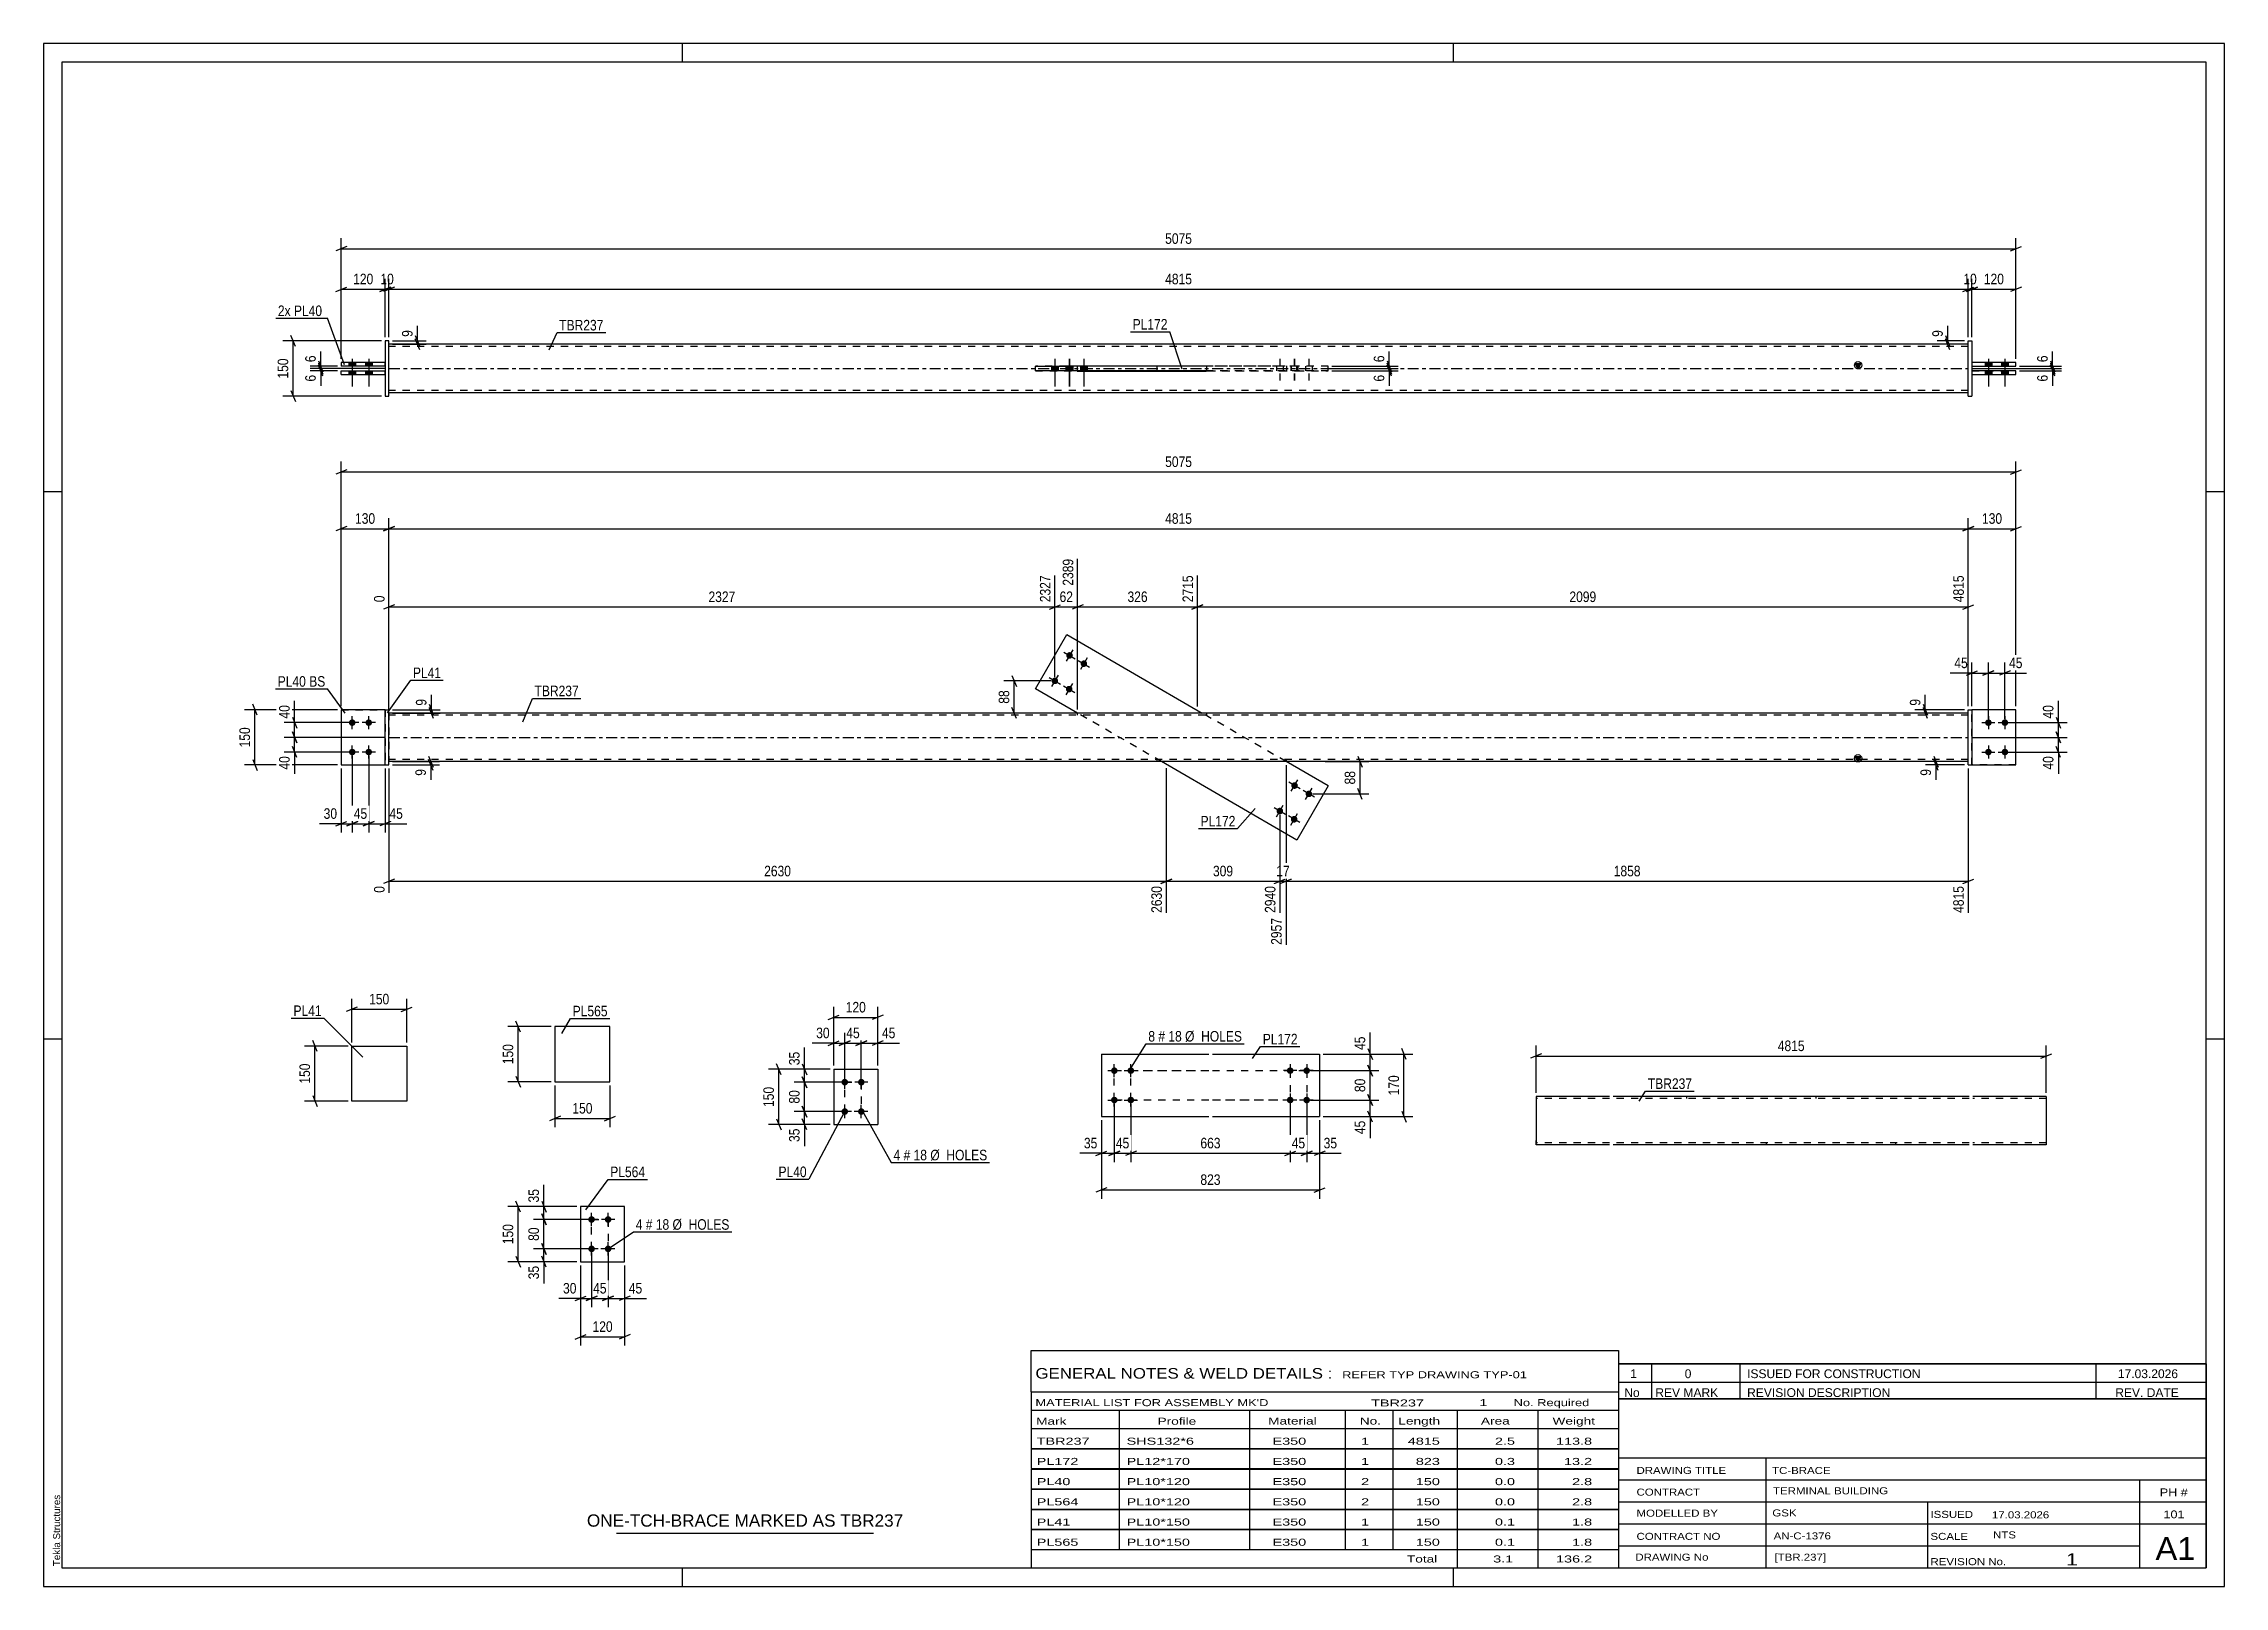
# Paper-space layout 'Layout1' of a CAD drawing. Header units: millimetres. Extents: x 0 to 594, y 0 to 420.
# The model-space entities are those that its viewports show. They can reach past a viewport. Long polylines and large blocks are cut down to what shows.
import ezdxf

# ---------------------------------------------------------------- set-up
doc = ezdxf.new("R2010")
doc.units = ezdxf.units.MM
doc.linetypes.add('DXK_LINE_DOT2', pattern=[3.9198, 1.9599, -1.9599])
doc.linetypes.add('DXK_LINE_DOT3', pattern=[5.9187, 2.979, -0.9799, 0.9799, -0.9799])
doc.layers.add('Viewport layer', color=7, linetype='Continuous', plot=False)
doc.styles.add('Arial', font='ARIAL.TTF', dxfattribs={"height": 0.2})
doc.styles.add('Arial Narrow', font='ARIALN.TTF', dxfattribs={"height": 0.2})

# ---------------------------------------------------------------- blocks, each defined once
blk = doc.blocks.new('Unknown-581558868-1128')
at = {"color": 5, "linetype": 'Continuous'}
for p, q in [((594, 420), (0, 420)), ((0, 420), (0, 0)), ((174, 415), (174, 420)), ((384, 415), (384, 420)), ((594, 0), (594, 420)), ((589, 415), (5, 415)), ((5, 415), (5, 5)), ((589, 5), (589, 415)), ((5, 298), (0, 298)), ((594, 298), (589, 298)), ((5, 149), (0, 149)), ((594, 149), (589, 149)), ((0, 0), (594, 0)), ((5, 5), (589, 5)), ((174, 0), (174, 5)), ((384, 0), (384, 5))]:
    blk.add_line(p, q, dxfattribs=at)
at = {"color": 174, "linetype": 'Continuous', "style": 'Arial'}
blk.add_text('Tekla Structures', height=1.9102, rotation=90, dxfattribs=at).set_placement((4.5, 5.5))
blk = doc.blocks.new('Part-581558868-5596 - 5595')
at = {"color": 2, "linetype": 'Continuous'}
for p, q in [((83.91, 147.1), (98.91, 147.1)), ((83.91, 132.1), (83.91, 147.1)), ((98.91, 147.1), (98.91, 132.1)), ((98.91, 132.1), (83.91, 132.1))]:
    blk.add_line(p, q, dxfattribs=at)
blk = doc.blocks.new('Bolt-581558868-3673 - 3670')
at = {"linetype": 'Continuous'}
for points in [[(291.64, 141.3, -1), (291.64, 139.5, -1)], [(296.14, 141.3, -1), (296.14, 139.5, -1)], [(291.64, 133.3, -1), (291.64, 131.5, -1)], [(296.14, 133.3, -1), (296.14, 131.5, -1)]]:
    blk.add_hatch(color=1, dxfattribs=at).paths.add_polyline_path(points)
at = {"color": 1, "linetype": 'Continuous'}
for p, q in [((289.84, 140.4), (293.44, 140.4)), ((291.64, 138.6), (291.64, 142.2)), ((294.34, 140.4), (297.94, 140.4)), ((296.14, 138.6), (296.14, 142.2)), ((289.84, 132.4), (293.44, 132.4)), ((291.64, 130.6), (291.64, 134.2)), ((294.34, 132.4), (297.94, 132.4)), ((296.14, 130.6), (296.14, 134.2))]:
    blk.add_line(p, q, dxfattribs=at)
blk = doc.blocks.new('Part-581558868-3671 - 3670')
at = {"color": 2, "linetype": 'Continuous'}
for p, q in [((288.14, 144.9), (288.14, 127.9)), ((288.14, 144.9), (317.34, 144.9)), ((318.34, 144.9), (347.54, 144.9)), ((347.54, 144.9), (347.54, 127.9)), ((288.14, 127.9), (317.34, 127.9)), ((318.34, 127.9), (347.54, 127.9))]:
    blk.add_line(p, q, dxfattribs=at)
blk = doc.blocks.new('Bolt-581558868-3672 - 3670')
at = {"linetype": 'Continuous'}
for points in [[(339.54, 139.5, -1), (339.54, 141.3, -1)], [(344.04, 139.5, -1), (344.04, 141.3, -1)], [(339.54, 131.5, -1), (339.54, 133.3, -1)], [(344.04, 131.5, -1), (344.04, 133.3, -1)]]:
    blk.add_hatch(color=1, dxfattribs=at).paths.add_polyline_path(points)
at = {"color": 1, "linetype": 'Continuous'}
for p, q in [((341.34, 140.4), (337.74, 140.4)), ((339.54, 142.2), (339.54, 138.6)), ((345.84, 140.4), (342.24, 140.4)), ((344.04, 142.2), (344.04, 138.6)), ((341.34, 132.4), (337.74, 132.4)), ((339.54, 134.2), (339.54, 130.6)), ((345.84, 132.4), (342.24, 132.4)), ((344.04, 134.2), (344.04, 130.6))]:
    blk.add_line(p, q, dxfattribs=at)
blk = doc.blocks.new('Part-581558868-1918 - 1907')
at = {"color": 2, "linetype": 'Continuous'}
for p, q in [((270.16, 244.38), (278.67, 259.1)), ((278.67, 259.1), (315.6, 237.74)), ((281.65, 237.74), (270.16, 244.38)), ((341.39, 203.18), (304.47, 224.54)), ((349.91, 217.9), (338.42, 224.54)), ((349.91, 217.9), (341.39, 203.18))]:
    blk.add_line(p, q, dxfattribs=at)
at = {"color": 7, "linetype": 'DXK_LINE_DOT2'}
for p, q in [((304.47, 224.54), (281.65, 237.74)), ((338.42, 224.54), (315.6, 237.74))]:
    blk.add_line(p, q, dxfattribs=at)
blk = doc.blocks.new('Bolt-581558868-1910 - 1907')
at = {"linetype": 'Continuous'}
for points in [[(340.28, 217.23, -1), (341.18, 218.79, -1)], [(344.17, 214.97, -1), (345.07, 216.53, -1)], [(336.27, 210.3, -1), (337.17, 211.86, -1)], [(340.17, 208.05, -1), (341.07, 209.61, -1)]]:
    blk.add_hatch(color=1, dxfattribs=at).paths.add_polyline_path(points)
at = {"color": 1, "linetype": 'Continuous'}
for p, q in [((342.29, 217.1), (339.17, 218.91)), ((339.83, 216.45), (341.63, 219.56)), ((346.18, 214.85), (343.06, 216.65)), ((343.72, 214.19), (345.52, 217.31)), ((338.28, 210.18), (335.16, 211.98)), ((335.82, 209.52), (337.62, 212.64)), ((342.18, 207.93), (339.06, 209.73)), ((339.72, 207.27), (341.52, 210.39))]:
    blk.add_line(p, q, dxfattribs=at)
blk = doc.blocks.new('Bolt-581558868-1911 - 1907')
at = {"linetype": 'Continuous'}
for points in [[(279.9, 254.23, -1), (279, 252.67, -1)], [(283.8, 251.97, -1), (282.9, 250.42, -1)], [(275.9, 247.3, -1), (274.99, 245.74, -1)], [(279.79, 245.05, -1), (278.89, 243.49, -1)]]:
    blk.add_hatch(color=1, dxfattribs=at).paths.add_polyline_path(points)
at = {"color": 1, "linetype": 'Continuous'}
for p, q in [((277.89, 254.35), (281.01, 252.55)), ((280.35, 255.01), (278.55, 251.89)), ((281.79, 252.1), (284.9, 250.29)), ((284.25, 252.75), (282.44, 249.64)), ((273.89, 247.42), (277, 245.62)), ((276.35, 248.08), (274.54, 244.96)), ((277.78, 245.17), (280.9, 243.37)), ((280.24, 245.83), (278.44, 242.71))]:
    blk.add_line(p, q, dxfattribs=at)
blk = doc.blocks.new('Part-581558868-1928 - 1907')
at = {"color": 7, "linetype": 'DXK_LINE_DOT2'}
for p, q in [((81.06, 238.64), (81.06, 223.64)), ((81.06, 238.64), (93.06, 238.64)), ((93.06, 238.64), (93.06, 223.64)), ((81.06, 223.64), (93.06, 223.64))]:
    blk.add_line(p, q, dxfattribs=at)
blk = doc.blocks.new('Bolt-581558868-1912 - 1907')
at = {"linetype": 'Continuous'}
for points in [[(84.06, 234.24, -1), (84.06, 236.04, -1)], [(88.56, 234.24, -1), (88.56, 236.04, -1)], [(84.06, 226.24, -1), (84.06, 228.04, -1)], [(88.56, 226.24, -1), (88.56, 228.04, -1)]]:
    blk.add_hatch(color=1, dxfattribs=at).paths.add_polyline_path(points)
at = {"color": 1, "linetype": 'Continuous'}
for p, q in [((85.86, 235.14), (82.26, 235.14)), ((84.06, 233.34), (84.06, 236.94)), ((90.36, 235.14), (86.76, 235.14)), ((88.56, 233.34), (88.56, 236.94)), ((85.86, 227.14), (82.26, 227.14)), ((84.06, 225.34), (84.06, 228.94)), ((90.36, 227.14), (86.76, 227.14)), ((88.56, 225.34), (88.56, 228.94))]:
    blk.add_line(p, q, dxfattribs=at)
blk = doc.blocks.new('Part-581558868-1923 - 1907')
at = {"color": 2, "linetype": 'Continuous'}
for p, q in [((93.06, 223.64), (93.06, 238.64)), ((93.06, 238.64), (94.06, 238.64)), ((94.06, 223.64), (94.06, 238.64)), ((93.06, 223.64), (94.06, 223.64))]:
    blk.add_line(p, q, dxfattribs=at)
blk = doc.blocks.new('Part-581558868-1933 - 1907')
at = {"color": 2, "linetype": 'Continuous'}
for p, q in [((81.06, 238.64), (81.06, 223.64)), ((93.06, 238.64), (81.06, 238.64)), ((81.06, 223.64), (93.06, 223.64))]:
    blk.add_line(p, q, dxfattribs=at)
at = {"color": 7, "linetype": 'DXK_LINE_DOT2'}
blk.add_line((93.06, 223.64), (93.06, 238.64), dxfattribs=at)
blk = doc.blocks.new('Part-581558868-3882 - 1907')
at = {"color": 2, "linetype": 'Continuous'}
for p, q in [((524.22, 238.64), (525.22, 238.64)), ((524.22, 223.64), (524.22, 238.64)), ((525.22, 238.64), (525.22, 223.64)), ((524.22, 223.64), (524.22, 223.64)), ((524.22, 223.64), (525.22, 223.64))]:
    blk.add_line(p, q, dxfattribs=at)
at = {"color": 7, "linetype": 'DXK_LINE_DOT2'}
for p, q in [((524.22, 238.64), (525.22, 238.64)), ((524.22, 223.64), (525.22, 223.64))]:
    blk.add_line(p, q, dxfattribs=at)
blk = doc.blocks.new('Bolt-581558868-3883 - 1907')
at = {"linetype": 'Continuous'}
for points in [[(529.72, 236.04, -1), (529.72, 234.24, -1)], [(534.22, 236.04, -1), (534.22, 234.24, -1)], [(529.72, 228.04, -1), (529.72, 226.24, -1)], [(534.22, 228.04, -1), (534.22, 226.24, -1)]]:
    blk.add_hatch(color=1, dxfattribs=at).paths.add_polyline_path(points)
at = {"color": 1, "linetype": 'Continuous'}
for p, q in [((527.92, 235.14), (531.52, 235.14)), ((529.72, 236.94), (529.72, 233.34)), ((532.42, 235.14), (536.02, 235.14)), ((534.22, 236.94), (534.22, 233.34)), ((527.92, 227.14), (531.52, 227.14)), ((529.72, 228.94), (529.72, 225.34)), ((532.42, 227.14), (536.02, 227.14)), ((534.22, 228.94), (534.22, 225.34))]:
    blk.add_line(p, q, dxfattribs=at)
blk = doc.blocks.new('Part-581558868-1943 - 1907')
at = {"linetype": 'Continuous'}
blk.add_hatch(color=2, dxfattribs=at).paths.add_polyline_path([(494.22, 224.54), (493.42, 225.94), (495.02, 225.94)])
at = {"color": 2, "linetype": 'Continuous'}
for p, q in [((182.06, 237.74), (94.06, 237.74)), ((524.22, 237.74), (182.16, 237.74)), ((494.22, 224.54), (493.42, 225.94)), ((493.42, 225.94), (495.02, 225.94)), ((495.02, 225.94), (494.22, 224.54)), ((182.06, 224.54), (94.06, 224.54)), ((524.22, 224.54), (182.16, 224.54))]:
    blk.add_line(p, q, dxfattribs=at)
at = {"color": 7, "linetype": 'DXK_LINE_DOT2'}
for p, q in [((94.06, 237.74), (94.06, 224.54)), ((281.55, 237.74), (281.55, 237.14)), ((316.74, 237.74), (316.74, 237.14)), ((524.22, 224.54), (524.22, 237.74)), ((182.06, 237.14), (94.06, 237.14)), ((524.22, 237.14), (182.16, 237.14)), ((182.06, 225.14), (94.06, 225.14)), ((524.22, 225.14), (182.16, 225.14)), ((303.33, 224.54), (303.33, 225.14)), ((338.52, 224.54), (338.52, 225.14))]:
    blk.add_line(p, q, dxfattribs=at)
at = {"color": 7, "linetype": 'DXK_LINE_DOT3'}
for p, q in [((94.06, 231.14), (182.06, 231.14)), ((182.16, 231.14), (524.22, 231.14))]:
    blk.add_line(p, q, dxfattribs=at)
at = {"color": 2, "linetype": 'Continuous'}
blk.add_circle((494.22, 225.44), 1, dxfattribs=at)
blk = doc.blocks.new('Part-581558868-3880 - 1907')
at = {"color": 7, "linetype": 'DXK_LINE_DOT2'}
for p, q in [((537.22, 238.64), (525.22, 238.64)), ((525.22, 223.64), (525.22, 238.64)), ((537.22, 223.64), (537.22, 238.64)), ((537.22, 223.64), (525.22, 223.64))]:
    blk.add_line(p, q, dxfattribs=at)
blk = doc.blocks.new('Part-581558868-3881 - 1907')
at = {"color": 2, "linetype": 'Continuous'}
for p, q in [((537.22, 238.64), (525.22, 238.64)), ((537.22, 223.64), (537.22, 238.64)), ((525.22, 223.64), (537.22, 223.64))]:
    blk.add_line(p, q, dxfattribs=at)
at = {"color": 7, "linetype": 'DXK_LINE_DOT2'}
blk.add_line((525.22, 238.64), (525.22, 223.64), dxfattribs=at)
blk = doc.blocks.new('Part-581558868-2387 - 2348')
at = {"linetype": 'Continuous'}
blk.add_hatch(color=2, dxfattribs=at).paths.add_polyline_path([(494.22, 331.55), (493.42, 332.95), (495.02, 332.95)])
at = {"color": 2, "linetype": 'Continuous'}
for p, q in [((182.06, 338.15), (94.06, 338.15)), ((524.22, 338.15), (182.16, 338.15)), ((494.22, 331.55), (493.42, 332.95)), ((493.42, 332.95), (495.02, 332.95)), ((495.02, 332.95), (494.22, 331.55)), ((281.55, 332.15), (281.55, 332.25)), ((281.55, 332.25), (316.74, 332.25)), ((281.55, 330.95), (281.55, 330.85)), ((281.55, 330.85), (316.74, 330.85)), ((303.33, 332.25), (303.33, 332.15)), ((303.33, 330.85), (303.33, 330.95)), ((316.74, 332.25), (316.74, 330.85)), ((182.06, 324.95), (94.06, 324.95)), ((524.22, 324.95), (182.16, 324.95))]:
    blk.add_line(p, q, dxfattribs=at)
at = {"color": 7, "linetype": 'DXK_LINE_DOT2'}
for p, q in [((94.06, 324.95), (94.06, 338.15)), ((182.06, 337.55), (94.06, 337.55)), ((524.22, 337.55), (182.16, 337.55)), ((524.22, 324.95), (524.22, 338.15)), ((281.55, 332.25), (281.55, 330.95)), ((303.33, 332.25), (338.52, 332.25)), ((303.33, 330.95), (303.33, 332.25)), ((338.52, 330.85), (303.33, 330.85)), ((338.52, 332.25), (338.52, 330.85)), ((182.06, 325.55), (94.06, 325.55)), ((524.22, 325.55), (182.16, 325.55))]:
    blk.add_line(p, q, dxfattribs=at)
at = {"color": 7, "linetype": 'DXK_LINE_DOT3'}
for p, q in [((94.06, 331.55), (182.06, 331.55)), ((182.16, 331.55), (524.22, 331.55))]:
    blk.add_line(p, q, dxfattribs=at)
at = {"color": 2, "linetype": 'Continuous'}
blk.add_circle((494.22, 332.45), 1, dxfattribs=at)
blk = doc.blocks.new('Bolt-581558868-2355 - 2348')
at = {"linetype": 'Continuous'}
for points in [[(83.16, 332.15), (84.96, 332.15), (84.96, 333.15), (83.16, 333.15)], [(83.16, 332.15), (84.96, 332.15), (84.96, 333.15), (83.16, 333.15)], [(87.66, 332.15), (89.46, 332.15), (89.46, 333.15), (87.66, 333.15)], [(87.66, 332.15), (89.46, 332.15), (89.46, 333.15), (87.66, 333.15)], [(83.16, 329.95), (84.96, 329.95), (84.96, 330.95), (83.16, 330.95)], [(83.16, 329.95), (84.96, 329.95), (84.96, 330.95), (83.16, 330.95)], [(87.66, 329.95), (89.46, 329.95), (89.46, 330.95), (87.66, 330.95)], [(87.66, 329.95), (89.46, 329.95), (89.46, 330.95), (87.66, 330.95)]]:
    blk.add_hatch(color=1, dxfattribs=at).paths.add_polyline_path(points)
at = {"color": 1, "linetype": 'Continuous'}
for p, q in [((83.16, 333.15), (83.16, 332.15)), ((83.16, 333.15), (83.16, 332.15)), ((84.06, 334.15), (84.06, 326.65)), ((84.06, 334.15), (84.06, 326.65)), ((84.96, 333.15), (84.96, 332.15)), ((84.96, 333.15), (84.96, 332.15)), ((87.66, 333.15), (87.66, 332.15)), ((87.66, 333.15), (87.66, 332.15)), ((88.56, 334.15), (88.56, 326.65)), ((88.56, 334.15), (88.56, 326.65)), ((89.46, 333.15), (89.46, 332.15)), ((89.46, 333.15), (89.46, 332.15)), ((83.16, 330.95), (83.16, 329.95)), ((83.16, 330.95), (83.16, 329.95)), ((84.96, 330.95), (84.96, 329.95)), ((84.96, 330.95), (84.96, 329.95)), ((87.66, 330.95), (87.66, 329.95)), ((87.66, 330.95), (87.66, 329.95)), ((89.46, 330.95), (89.46, 329.95)), ((89.46, 330.95), (89.46, 329.95))]:
    blk.add_line(p, q, dxfattribs=at)
blk = doc.blocks.new('Part-581558868-2362 - 2348')
at = {"color": 2, "linetype": 'Continuous'}
for p, q in [((81.06, 333.15), (81.06, 332.15)), ((93.06, 333.15), (81.06, 333.15)), ((93.06, 332.15), (93.06, 333.15)), ((93.06, 332.15), (81.06, 332.15))]:
    blk.add_line(p, q, dxfattribs=at)
blk = doc.blocks.new('Part-581558868-2354 - 2348')
at = {"color": 2, "linetype": 'Continuous'}
for p, q in [((270.16, 330.95), (270.16, 332.15)), ((270.16, 332.15), (278.67, 332.15)), ((278.67, 330.95), (270.16, 330.95)), ((278.67, 330.95), (278.67, 332.15)), ((316.74, 332.15), (278.67, 332.15)), ((316.74, 330.95), (278.67, 330.95))]:
    blk.add_line(p, q, dxfattribs=at)
at = {"color": 7, "linetype": 'DXK_LINE_DOT2'}
for p, q in [((341.39, 332.15), (270.16, 332.15)), ((270.16, 330.95), (341.39, 330.95)), ((349.91, 332.15), (316.74, 332.15)), ((349.91, 330.95), (316.74, 330.95)), ((341.39, 330.95), (341.39, 332.15)), ((349.91, 332.15), (341.39, 332.15)), ((341.39, 330.95), (349.91, 330.95)), ((349.91, 330.95), (349.91, 332.15))]:
    blk.add_line(p, q, dxfattribs=at)
blk = doc.blocks.new('Part-581558868-2357 - 2348')
at = {"color": 2, "linetype": 'Continuous'}
for p, q in [((94.06, 339.05), (93.06, 339.05)), ((93.06, 339.05), (93.06, 324.05)), ((94.06, 324.05), (94.06, 339.05)), ((93.06, 324.05), (94.06, 324.05))]:
    blk.add_line(p, q, dxfattribs=at)
blk = doc.blocks.new('Part-581558868-2367 - 2348')
at = {"color": 2, "linetype": 'Continuous'}
for p, q in [((81.06, 329.95), (81.06, 330.95)), ((81.06, 330.95), (93.06, 330.95)), ((81.06, 329.95), (93.06, 329.95)), ((93.06, 329.95), (93.06, 330.95))]:
    blk.add_line(p, q, dxfattribs=at)
blk = doc.blocks.new('Bolt-581558868-2393 - 2348')
at = {"linetype": 'Continuous'}
for points in [[(276.35, 332.15), (274.55, 332.15), (274.55, 330.95), (276.35, 330.95)], [(280.24, 332.15), (278.44, 332.15), (278.44, 330.95), (280.24, 330.95)], [(280.35, 332.15), (278.55, 332.15), (278.55, 330.95), (280.35, 330.95)], [(284.25, 332.15), (282.45, 332.15), (282.45, 330.95), (284.25, 330.95)]]:
    blk.add_hatch(color=1, dxfattribs=at).paths.add_polyline_path(points)
at = {"color": 1, "linetype": 'Continuous'}
for p, q in [((275.45, 334.15), (275.45, 326.65)), ((279.34, 334.15), (279.34, 326.65)), ((279.45, 334.15), (279.45, 326.65)), ((283.35, 334.15), (283.35, 326.65)), ((274.55, 332.15), (274.55, 330.95)), ((276.35, 332.15), (276.35, 330.95)), ((278.44, 332.15), (278.44, 330.95)), ((278.55, 332.15), (278.55, 330.95)), ((280.24, 332.15), (280.24, 330.95)), ((280.35, 332.15), (280.35, 330.95)), ((282.45, 332.15), (282.45, 330.95)), ((284.25, 332.15), (284.25, 330.95))]:
    blk.add_line(p, q, dxfattribs=at)
blk = doc.blocks.new('Bolt-581558868-2394 - 2348')
at = {"color": 1, "linetype": 'DXK_LINE_DOT2'}
for p, q in [((336.72, 334.15), (336.72, 326.65)), ((340.62, 334.15), (340.62, 326.65)), ((340.73, 334.15), (340.73, 326.65)), ((344.62, 334.15), (344.62, 326.65)), ((335.82, 332.15), (335.82, 330.95)), ((337.62, 332.15), (337.62, 330.95)), ((339.72, 332.15), (339.72, 330.95)), ((339.83, 332.15), (339.83, 330.95)), ((341.52, 332.15), (341.52, 330.95)), ((341.63, 332.15), (341.63, 330.95)), ((343.72, 332.15), (343.72, 330.95)), ((345.52, 332.15), (345.52, 330.95))]:
    blk.add_line(p, q, dxfattribs=at)
blk = doc.blocks.new('Part-581558868-3904 - 2348')
at = {"color": 2, "linetype": 'Continuous'}
for p, q in [((537.22, 330.95), (525.22, 330.95)), ((525.22, 330.95), (525.22, 329.95)), ((525.22, 329.95), (537.22, 329.95)), ((537.22, 329.95), (537.22, 330.95))]:
    blk.add_line(p, q, dxfattribs=at)
at = {"color": 7, "linetype": 'DXK_LINE_DOT2'}
for p, q in [((525.22, 330.95), (537.22, 330.95)), ((525.22, 329.95), (537.22, 329.95))]:
    blk.add_line(p, q, dxfattribs=at)
blk = doc.blocks.new('Part-581558868-3903 - 2348')
at = {"color": 2, "linetype": 'Continuous'}
for p, q in [((537.22, 333.15), (525.22, 333.15)), ((525.22, 333.15), (525.22, 332.15)), ((537.22, 332.15), (537.22, 333.15)), ((525.22, 332.15), (537.22, 332.15))]:
    blk.add_line(p, q, dxfattribs=at)
at = {"color": 7, "linetype": 'DXK_LINE_DOT2'}
for p, q in [((537.22, 333.15), (525.22, 333.15)), ((525.22, 332.15), (537.22, 332.15))]:
    blk.add_line(p, q, dxfattribs=at)
blk = doc.blocks.new('Part-581558868-3905 - 2348')
at = {"color": 2, "linetype": 'Continuous'}
for p, q in [((524.22, 339.05), (524.22, 339.05)), ((524.22, 324.05), (524.22, 339.05)), ((524.22, 339.05), (525.22, 339.05)), ((525.22, 339.05), (525.22, 339.05)), ((525.22, 339.05), (525.22, 324.05)), ((524.22, 324.05), (525.22, 324.05)), ((524.22, 324.05), (524.22, 324.05)), ((525.22, 324.05), (525.22, 324.05))]:
    blk.add_line(p, q, dxfattribs=at)
at = {"color": 7, "linetype": 'DXK_LINE_DOT2'}
for p, q in [((524.22, 339.05), (525.22, 339.05)), ((524.22, 324.05), (525.22, 324.05)), ((525.22, 324.05), (525.22, 324.05))]:
    blk.add_line(p, q, dxfattribs=at)
blk = doc.blocks.new('Bolt-581558868-3906 - 2348')
at = {"linetype": 'Continuous'}
for points in [[(530.62, 333.15), (528.82, 333.15), (528.82, 332.15), (530.62, 332.15)], [(530.62, 333.15), (528.82, 333.15), (528.82, 332.15), (530.62, 332.15)], [(535.12, 333.15), (533.32, 333.15), (533.32, 332.15), (535.12, 332.15)], [(535.12, 333.15), (533.32, 333.15), (533.32, 332.15), (535.12, 332.15)], [(530.62, 330.95), (528.82, 330.95), (528.82, 329.95), (530.62, 329.95)], [(530.62, 330.95), (528.82, 330.95), (528.82, 329.95), (530.62, 329.95)], [(535.12, 330.95), (533.32, 330.95), (533.32, 329.95), (535.12, 329.95)], [(535.12, 330.95), (533.32, 330.95), (533.32, 329.95), (535.12, 329.95)]]:
    blk.add_hatch(color=1, dxfattribs=at).paths.add_polyline_path(points)
at = {"color": 1, "linetype": 'Continuous'}
for p, q in [((528.82, 333.15), (528.82, 332.15)), ((528.82, 333.15), (528.82, 332.15)), ((529.72, 334.15), (529.72, 326.65)), ((529.72, 334.15), (529.72, 326.65)), ((530.62, 333.15), (530.62, 332.15)), ((530.62, 333.15), (530.62, 332.15)), ((533.32, 333.15), (533.32, 332.15)), ((533.32, 333.15), (533.32, 332.15)), ((534.22, 334.15), (534.22, 326.65)), ((534.22, 334.15), (534.22, 326.65)), ((535.12, 333.15), (535.12, 332.15)), ((535.12, 333.15), (535.12, 332.15)), ((528.82, 330.95), (528.82, 329.95)), ((528.82, 330.95), (528.82, 329.95)), ((530.62, 330.95), (530.62, 329.95)), ((530.62, 330.95), (530.62, 329.95)), ((533.32, 330.95), (533.32, 329.95)), ((533.32, 330.95), (533.32, 329.95)), ((535.12, 330.95), (535.12, 329.95)), ((535.12, 330.95), (535.12, 329.95))]:
    blk.add_line(p, q, dxfattribs=at)
blk = doc.blocks.new('Part-581558868-5587 - 5586')
at = {"color": 2, "linetype": 'Continuous'}
for p, q in [((215.22, 140.76), (215.22, 125.76)), ((215.22, 140.76), (227.22, 140.76)), ((227.22, 140.76), (227.22, 125.76)), ((215.22, 125.76), (227.22, 125.76))]:
    blk.add_line(p, q, dxfattribs=at)
blk = doc.blocks.new('Bolt-581558868-5588 - 5586')
at = {"linetype": 'Continuous'}
for points in [[(218.22, 136.36, -1), (218.22, 138.16, -1)], [(222.72, 136.36, -1), (222.72, 138.16, -1)], [(218.22, 128.36, -1), (218.22, 130.16, -1)], [(222.72, 128.36, -1), (222.72, 130.16, -1)]]:
    blk.add_hatch(color=1, dxfattribs=at).paths.add_polyline_path(points)
at = {"color": 1, "linetype": 'Continuous'}
for p, q in [((220.02, 137.26), (216.42, 137.26)), ((218.22, 135.46), (218.22, 139.06)), ((224.52, 137.26), (220.92, 137.26)), ((222.72, 135.46), (222.72, 139.06)), ((218.22, 127.46), (218.22, 131.06)), ((222.72, 127.46), (222.72, 131.06)), ((220.02, 129.26), (216.42, 129.26)), ((224.52, 129.26), (220.92, 129.26))]:
    blk.add_line(p, q, dxfattribs=at)
blk = doc.blocks.new('Part-581558868-1241 - 1223')
at = {"color": 2, "linetype": 'Continuous'}
for p, q in [((426.53, 133.38), (406.53, 133.38)), ((406.53, 133.38), (406.53, 132.18)), ((406.53, 132.18), (406.53, 121.38)), ((524.5, 133.38), (427.53, 133.38)), ((545.5, 133.38), (525.5, 133.38)), ((545.5, 133.38), (545.5, 133.29)), ((545.5, 133.29), (545.5, 132.18)), ((545.5, 132.18), (545.5, 120.18)), ((406.53, 120.27), (406.53, 121.38)), ((406.53, 120.18), (406.53, 120.27)), ((426.53, 120.18), (406.53, 120.18)), ((524.5, 120.18), (427.53, 120.18)), ((545.5, 120.18), (525.5, 120.18))]:
    blk.add_line(p, q, dxfattribs=at)
at = {"color": 7, "linetype": 'DXK_LINE_DOT2'}
for p, q in [((426.53, 132.78), (406.53, 132.78)), ((524.5, 132.78), (427.53, 132.78)), ((447.53, 133.38), (447.53, 132.78)), ((482.72, 133.38), (482.72, 132.78)), ((545.5, 132.78), (525.5, 132.78)), ((545.5, 133.03), (545.5, 132.18)), ((406.53, 121.38), (406.53, 120.53)), ((406.53, 120.78), (406.53, 120.82)), ((426.53, 120.78), (406.53, 120.78)), ((524.5, 120.78), (427.53, 120.78)), ((469.31, 120.18), (469.31, 120.78)), ((504.5, 120.18), (504.5, 120.78)), ((545.5, 120.78), (525.5, 120.78)), ((545.5, 120.82), (545.5, 120.92)), ((545.5, 120.78), (545.5, 120.82)), ((545.5, 120.78), (545.5, 120.82))]:
    blk.add_line(p, q, dxfattribs=at)
blk = doc.blocks.new('Part-581558868-5030 - 5028')
at = {"color": 2, "linetype": 'Continuous'}
for p, q in [((146.26, 103.38), (146.26, 88.38)), ((158.26, 103.38), (146.26, 103.38)), ((158.26, 88.38), (158.26, 103.38)), ((146.26, 88.38), (158.26, 88.38))]:
    blk.add_line(p, q, dxfattribs=at)
blk = doc.blocks.new('Bolt-581558868-5031 - 5028')
at = {"linetype": 'Continuous'}
for points in [[(149.26, 98.98, -1), (149.26, 100.78, -1)], [(153.76, 98.98, -1), (153.76, 100.78, -1)], [(149.26, 90.98, -1), (149.26, 92.78, -1)], [(153.76, 90.98, -1), (153.76, 92.78, -1)]]:
    blk.add_hatch(color=1, dxfattribs=at).paths.add_polyline_path(points)
at = {"color": 1, "linetype": 'Continuous'}
for p, q in [((149.26, 98.08), (149.26, 101.68)), ((153.76, 98.08), (153.76, 101.68)), ((151.06, 99.88), (147.46, 99.88)), ((155.56, 99.88), (151.96, 99.88)), ((151.06, 91.88), (147.46, 91.88)), ((149.26, 90.08), (149.26, 93.68)), ((155.56, 91.88), (151.96, 91.88)), ((153.76, 90.08), (153.76, 93.68))]:
    blk.add_line(p, q, dxfattribs=at)
blk = doc.blocks.new('Part-581558868-5160 - 5159')
at = {"color": 2, "linetype": 'Continuous'}
for p, q in [((154.26, 152.38), (139.26, 152.38)), ((139.26, 152.38), (139.26, 137.38)), ((154.26, 137.38), (154.26, 152.38)), ((139.26, 137.38), (154.26, 137.38))]:
    blk.add_line(p, q, dxfattribs=at)
blk = doc.blocks.new('Rectangle-581558868-3843 - 3670')
at = {"color": 1, "linetype": 'DXK_LINE_DOT2'}
for p, q in [((291.64, 140.4), (317.34, 140.4)), ((291.64, 132.4), (291.64, 140.4)), ((318.34, 140.4), (344.04, 140.4)), ((344.04, 140.4), (344.04, 132.4)), ((317.34, 132.4), (291.64, 132.4)), ((344.04, 132.4), (318.34, 132.4))]:
    blk.add_line(p, q, dxfattribs=at)
blk = doc.blocks.new('Rectangle-581558868-5752 - 5586')
at = {"color": 1, "linetype": 'DXK_LINE_DOT2'}
blk.add_lwpolyline([(218.22, 137.26), (222.72, 137.26), (222.72, 129.26), (218.22, 129.26), (218.22, 137.26)], close=True, dxfattribs=at)
blk = doc.blocks.new('Rectangle-581558868-5762 - 5028')
at = {"color": 1, "linetype": 'DXK_LINE_DOT2'}
blk.add_lwpolyline([(149.26, 99.88), (153.76, 99.88), (153.76, 91.88), (149.26, 91.88), (149.26, 99.88)], close=True, dxfattribs=at)
blk = doc.blocks.new('Rectangle-581558868-3853 - 3670')
at = {"color": 1, "linetype": 'DXK_LINE_DOT2'}
for p, q in [((296.14, 140.4), (317.34, 140.4)), ((296.14, 132.4), (296.14, 140.4)), ((318.34, 140.4), (339.54, 140.4)), ((339.54, 140.4), (339.54, 132.4)), ((317.34, 132.4), (296.14, 132.4)), ((339.54, 132.4), (318.34, 132.4))]:
    blk.add_line(p, q, dxfattribs=at)
blk = doc.blocks.new('StraightDimension-581558868-5636 - 5595')
at = {"color": 7, "linetype": 'Continuous'}
for p, q in [((85.41, 157.7), (82.41, 156.5)), ((83.91, 148.1), (83.91, 159.95)), ((83.91, 157.1), (98.91, 157.1)), ((97.41, 156.5), (100.41, 157.7)), ((98.91, 148.1), (98.91, 159.95))]:
    blk.add_line(p, q, dxfattribs=at)
at = {"color": 0}
blk.add_wipeout([(94.75, 157.85), (94.75, 162.05), (88.07, 162.05), (88.07, 157.85)], dxfattribs=at)
at = {"color": 3, "style": 'Arial Narrow'}
blk.add_text('150', height=2.863, dxfattribs=at).set_placement((88.67, 158.45))
blk = doc.blocks.new('StraightDimension-581558868-5640 - 5595')
at = {"color": 7, "linetype": 'Continuous'}
for p, q in [((74.51, 145.6), (73.31, 148.6)), ((82.91, 147.1), (71.06, 147.1)), ((73.91, 132.1), (73.91, 147.1)), ((82.91, 132.1), (71.06, 132.1)), ((73.31, 133.6), (74.51, 130.6))]:
    blk.add_line(p, q, dxfattribs=at)
at = {"color": 0}
blk.add_wipeout([(73.16, 142.94), (68.96, 142.94), (68.96, 136.26), (73.16, 136.26)], dxfattribs=at)
at = {"color": 3, "style": 'Arial Narrow'}
blk.add_text('150', height=2.863, rotation=90.00021, dxfattribs=at).set_placement((72.56, 136.86))
blk = doc.blocks.new('StraightDimension-581558868-3821 - 3670')
at = {"color": 7, "linetype": 'Continuous'}
for p, q in [((348.54, 144.9), (363.72, 144.9)), ((360.72, 146.4), (361.92, 143.4)), ((361.32, 140.4), (361.32, 144.9)), ((345.04, 140.4), (363.72, 140.4)), ((361.92, 138.9), (360.72, 141.9))]:
    blk.add_line(p, q, dxfattribs=at)
at = {"color": 0}
blk.add_wipeout([(360.57, 150.28), (356.37, 150.28), (356.37, 145.42), (360.57, 145.42)], dxfattribs=at)
at = {"color": 7, "linetype": 'Continuous'}
blk.add_line((361.32, 144.9), (361.32, 150.81), dxfattribs=at)
blk.add_line((361.32, 144.9), (361.32, 150.81), dxfattribs=at)
at = {"color": 3, "style": 'Arial Narrow'}
blk.add_text('45', height=2.863, rotation=90.00021, dxfattribs=at).set_placement((359.97, 146.02))
blk = doc.blocks.new('StraightDimension-581558868-5515 - 3670')
at = {"color": 7, "linetype": 'Continuous'}
for p, q in [((296.14, 131.4), (296.14, 115.5)), ((339.54, 131.4), (339.54, 115.5)), ((297.64, 118.5), (294.64, 117.3)), ((296.14, 117.9), (339.54, 117.9)), ((338.04, 117.3), (341.04, 118.5))]:
    blk.add_line(p, q, dxfattribs=at)
at = {"color": 0}
blk.add_wipeout([(321.18, 118.65), (321.18, 122.85), (314.49, 122.85), (314.49, 118.65)], dxfattribs=at)
at = {"color": 3, "style": 'Arial Narrow'}
blk.add_text('663', height=2.863, dxfattribs=at).set_placement((315.09, 119.25))
blk = doc.blocks.new('StraightDimension-581558868-3822 - 3670')
at = {"color": 7, "linetype": 'Continuous'}
for p, q in [((345.04, 140.4), (363.72, 140.4)), ((360.72, 141.9), (361.92, 138.9)), ((361.32, 132.4), (361.32, 140.4)), ((345.04, 132.4), (363.72, 132.4)), ((361.92, 130.9), (360.72, 133.9))]:
    blk.add_line(p, q, dxfattribs=at)
at = {"color": 0}
blk.add_wipeout([(360.57, 138.83), (356.37, 138.83), (356.37, 133.97), (360.57, 133.97)], dxfattribs=at)
at = {"color": 3, "style": 'Arial Narrow'}
blk.add_text('80', height=2.863, rotation=90.00021, dxfattribs=at).set_placement((359.97, 134.57))
blk = doc.blocks.new('StraightDimension-581558868-3823 - 3670')
at = {"color": 7, "linetype": 'Continuous'}
for p, q in [((345.04, 132.4), (363.72, 132.4)), ((360.72, 133.9), (361.92, 130.9)), ((361.32, 127.9), (361.32, 132.4)), ((348.54, 127.9), (363.72, 127.9)), ((361.92, 126.4), (360.72, 129.4))]:
    blk.add_line(p, q, dxfattribs=at)
at = {"color": 0}
blk.add_wipeout([(360.57, 127.37), (356.37, 127.37), (356.37, 122.52), (360.57, 122.52)], dxfattribs=at)
at = {"color": 7, "linetype": 'Continuous'}
blk.add_line((361.32, 127.9), (361.32, 121.99), dxfattribs=at)
blk.add_line((361.32, 127.9), (361.32, 121.99), dxfattribs=at)
at = {"color": 3, "style": 'Arial Narrow'}
blk.add_text('45', height=2.863, rotation=90.00021, dxfattribs=at).set_placement((359.97, 123.12))
blk = doc.blocks.new('StraightDimension-581558868-5513 - 3670')
at = {"color": 7, "linetype": 'Continuous'}
for p, q in [((344.04, 131.4), (344.04, 115.5)), ((347.54, 126.9), (347.54, 115.5)), ((342.54, 117.3), (345.54, 118.5)), ((344.04, 117.9), (347.54, 117.9)), ((349.04, 118.5), (346.04, 117.3))]:
    blk.add_line(p, q, dxfattribs=at)
at = {"color": 0}
blk.add_wipeout([(352.92, 118.65), (352.92, 122.85), (348.06, 122.85), (348.06, 118.65)], dxfattribs=at)
at = {"color": 7, "linetype": 'Continuous'}
blk.add_line((347.54, 117.9), (353.44, 117.9), dxfattribs=at)
blk.add_line((347.54, 117.9), (353.44, 117.9), dxfattribs=at)
at = {"color": 3, "style": 'Arial Narrow'}
blk.add_text('35', height=2.863, dxfattribs=at).set_placement((348.66, 119.25))
blk = doc.blocks.new('StraightDimension-581558868-5514 - 3670')
at = {"color": 7, "linetype": 'Continuous'}
for p, q in [((339.54, 131.4), (339.54, 115.5)), ((344.04, 131.4), (344.04, 115.5)), ((338.04, 117.3), (341.04, 118.5)), ((339.54, 117.9), (344.04, 117.9)), ((345.54, 118.5), (342.54, 117.3))]:
    blk.add_line(p, q, dxfattribs=at)
at = {"color": 0}
blk.add_wipeout([(344.21, 118.65), (344.21, 122.85), (339.36, 122.85), (339.36, 118.65)], dxfattribs=at)
at = {"color": 3, "style": 'Arial Narrow'}
blk.add_text('45', height=2.863, dxfattribs=at).set_placement((339.96, 119.25))
blk = doc.blocks.new('StraightDimension-581558868-5516 - 3670')
at = {"color": 7, "linetype": 'Continuous'}
for p, q in [((291.64, 131.4), (291.64, 115.5)), ((296.14, 131.4), (296.14, 115.5)), ((290.14, 117.3), (293.14, 118.5)), ((291.64, 117.9), (296.14, 117.9)), ((297.64, 118.5), (294.64, 117.3))]:
    blk.add_line(p, q, dxfattribs=at)
at = {"color": 0}
blk.add_wipeout([(296.31, 118.65), (296.31, 122.85), (291.46, 122.85), (291.46, 118.65)], dxfattribs=at)
at = {"color": 3, "style": 'Arial Narrow'}
blk.add_text('45', height=2.863, dxfattribs=at).set_placement((292.06, 119.25))
blk = doc.blocks.new('StraightDimension-581558868-5517 - 3670')
at = {"color": 7, "linetype": 'Continuous'}
for p, q in [((291.64, 131.4), (291.64, 115.5)), ((288.14, 126.9), (288.14, 115.5)), ((286.64, 117.3), (289.64, 118.5)), ((288.14, 117.9), (291.64, 117.9)), ((293.14, 118.5), (290.14, 117.3))]:
    blk.add_line(p, q, dxfattribs=at)
at = {"color": 0}
blk.add_wipeout([(287.61, 118.65), (287.61, 122.85), (282.76, 122.85), (282.76, 118.65)], dxfattribs=at)
at = {"color": 7, "linetype": 'Continuous'}
blk.add_line((288.14, 117.9), (282.23, 117.9), dxfattribs=at)
blk.add_line((288.14, 117.9), (282.23, 117.9), dxfattribs=at)
at = {"color": 3, "style": 'Arial Narrow'}
blk.add_text('35', height=2.863, dxfattribs=at).set_placement((283.36, 119.25))
blk = doc.blocks.new('StraightDimension-581558868-5550 - 3670')
at = {"color": 7, "linetype": 'Continuous'}
for p, q in [((288.14, 126.9), (288.14, 105.54)), ((347.54, 126.9), (347.54, 105.54)), ((289.64, 108.54), (286.64, 107.34)), ((288.14, 107.94), (347.54, 107.94)), ((346.04, 107.34), (349.04, 108.54))]:
    blk.add_line(p, q, dxfattribs=at)
at = {"color": 0}
blk.add_wipeout([(321.18, 108.69), (321.18, 112.89), (314.49, 112.89), (314.49, 108.69)], dxfattribs=at)
at = {"color": 3, "style": 'Arial Narrow'}
blk.add_text('823', height=2.863, dxfattribs=at).set_placement((315.09, 109.29))
blk = doc.blocks.new('StraightDimension-581558868-5556 - 3670')
at = {"color": 7, "linetype": 'Continuous'}
for p, q in [((348.54, 144.9), (372.93, 144.9)), ((371.13, 143.4), (369.93, 146.4)), ((370.53, 127.9), (370.53, 144.9)), ((348.54, 127.9), (372.93, 127.9)), ((369.93, 129.4), (371.13, 126.4))]:
    blk.add_line(p, q, dxfattribs=at)
at = {"color": 0}
blk.add_wipeout([(369.78, 139.74), (365.58, 139.74), (365.58, 133.06), (369.78, 133.06)], dxfattribs=at)
at = {"color": 3, "style": 'Arial Narrow'}
blk.add_text('170', height=2.863, rotation=90.00021, dxfattribs=at).set_placement((369.18, 133.66))
blk = doc.blocks.new('StraightDimension-581558868-2163 - 1907')
at = {"color": 7, "linetype": 'Continuous'}
for p, q in [((95.06, 238.64), (108.02, 238.64)), ((95.06, 237.74), (108.02, 237.74)), ((105.02, 240.14), (106.22, 237.14)), ((106.22, 236.24), (105.02, 239.24)), ((105.62, 237.74), (105.62, 238.64))]:
    blk.add_line(p, q, dxfattribs=at)
at = {"color": 0}
blk.add_wipeout([(104.87, 242.19), (100.67, 242.19), (100.67, 239.16), (104.87, 239.16)], dxfattribs=at)
at = {"color": 7, "linetype": 'Continuous'}
blk.add_line((105.62, 238.64), (105.62, 242.72), dxfattribs=at)
blk.add_line((105.62, 238.64), (105.62, 242.72), dxfattribs=at)
at = {"color": 3, "style": 'Arial Narrow'}
blk.add_text('9', height=2.86, rotation=90.00021, dxfattribs=at).set_placement((104.27, 239.76))
blk = doc.blocks.new('StraightDimension-581558868-2239 - 1907')
at = {"color": 7, "linetype": 'Continuous'}
for p, q in [((88.56, 226.14), (88.56, 205.21)), ((93.06, 222.64), (93.06, 205.21)), ((87.06, 207.01), (90.06, 208.21)), ((94.56, 208.21), (91.56, 207.01)), ((88.56, 207.61), (93.06, 207.61))]:
    blk.add_line(p, q, dxfattribs=at)
at = {"color": 0}
blk.add_wipeout([(98.44, 208.36), (98.44, 212.56), (93.59, 212.56), (93.59, 208.36)], dxfattribs=at)
at = {"color": 7, "linetype": 'Continuous'}
blk.add_line((93.06, 207.61), (98.97, 207.61), dxfattribs=at)
blk.add_line((93.06, 207.61), (98.97, 207.61), dxfattribs=at)
at = {"color": 3, "style": 'Arial Narrow'}
blk.add_text('45', height=2.863, dxfattribs=at).set_placement((94.19, 208.96))
blk = doc.blocks.new('StraightDimension-581558868-2253 - 1907')
at = {"color": 7, "linetype": 'Continuous'}
for p, q in [((275.45, 247.52), (275.45, 275.24)), ((94.06, 238.74), (94.06, 269.76)), ((95.56, 267.23), (92.56, 266.03)), ((94.06, 266.63), (275.45, 266.63)), ((273.95, 266.03), (276.95, 267.23))]:
    blk.add_line(p, q, dxfattribs=at)
at = {"color": 0, "linetype": 'Continuous'}
for points in [[(274.85, 275.84), (270.65, 275.84), (270.65, 267.33), (274.85, 267.33)], [(93.46, 270.36), (89.26, 270.36), (89.26, 267.33), (93.46, 267.33)]]:
    blk.add_wipeout(points, dxfattribs=at)
at = {"color": 0}
blk.add_wipeout([(189.01, 267.38), (189.01, 271.58), (180.5, 271.58), (180.5, 267.38)], dxfattribs=at)
at = {"color": 3, "linetype": 'Continuous', "style": 'Arial Narrow'}
for s, height, p in [('2327', 2.863, (274.25, 267.93)), ('0', 2.86, (92.86, 267.93))]:
    blk.add_text(s, height=height, rotation=90.00021, dxfattribs=at).set_placement(p)
at = {"color": 3, "style": 'Arial Narrow'}
blk.add_text('2327', height=2.863, dxfattribs=at).set_placement((181.1, 267.98))
blk = doc.blocks.new('StraightDimension-581558868-2279 - 1907')
at = {"color": 7, "linetype": 'Continuous'}
for p, q in [((281.65, 238.74), (281.65, 279.74)), ((314.29, 239.5), (314.29, 275.24)), ((283.15, 267.23), (280.15, 266.03)), ((281.65, 266.63), (314.29, 266.63)), ((312.79, 266.03), (315.79, 267.23))]:
    blk.add_line(p, q, dxfattribs=at)
at = {"color": 0, "linetype": 'Continuous'}
blk.add_wipeout([(313.69, 275.84), (309.49, 275.84), (309.49, 267.33), (313.69, 267.33)], dxfattribs=at)
at = {"color": 0}
blk.add_wipeout([(301.31, 267.38), (301.31, 271.58), (294.63, 271.58), (294.63, 267.38)], dxfattribs=at)
at = {"color": 3, "linetype": 'Continuous', "style": 'Arial Narrow'}
blk.add_text('2715', height=2.863, rotation=90.00021, dxfattribs=at).set_placement((313.09, 267.93))
at = {"color": 3, "style": 'Arial Narrow'}
blk.add_text('326', height=2.863, dxfattribs=at).set_placement((295.23, 267.98))
blk = doc.blocks.new('StraightDimension-581558868-2215 - 1907')
at = {"color": 7, "linetype": 'Continuous'}
for p, q in [((94.06, 222.64), (94.06, 188.83)), ((305.78, 222.78), (305.78, 183.35)), ((95.56, 192.56), (92.56, 191.36)), ((94.06, 191.96), (305.78, 191.96)), ((304.28, 191.36), (307.28, 192.56))]:
    blk.add_line(p, q, dxfattribs=at)
at = {"color": 0}
blk.add_wipeout([(204.18, 192.71), (204.18, 196.91), (195.66, 196.91), (195.66, 192.71)], dxfattribs=at)
at = {"color": 0, "linetype": 'Continuous'}
for points in [[(93.46, 191.26), (89.26, 191.26), (89.26, 188.23), (93.46, 188.23)], [(305.18, 191.26), (300.98, 191.26), (300.98, 182.75), (305.18, 182.75)]]:
    blk.add_wipeout(points, dxfattribs=at)
at = {"color": 3, "style": 'Arial Narrow'}
blk.add_text('2630', height=2.863, dxfattribs=at).set_placement((196.26, 193.31))
at = {"color": 3, "linetype": 'Continuous', "style": 'Arial Narrow'}
for s, height, p in [('0', 2.86, (92.86, 188.83)), ('2630', 2.863, (304.58, 183.35))]:
    blk.add_text(s, height=height, rotation=90.00021, dxfattribs=at).set_placement(p)
blk = doc.blocks.new('StraightDimension-581558868-2018 - 1907')
at = {"color": 7, "linetype": 'Continuous'}
for p, q in [((523.22, 238.64), (509.69, 238.64)), ((523.22, 237.74), (509.69, 237.74)), ((511.94, 240.14), (513.14, 237.14)), ((513.14, 236.24), (511.94, 239.24)), ((512.54, 237.74), (512.54, 238.64))]:
    blk.add_line(p, q, dxfattribs=at)
at = {"color": 0}
blk.add_wipeout([(511.79, 242.19), (507.59, 242.19), (507.59, 239.16), (511.79, 239.16)], dxfattribs=at)
at = {"color": 7, "linetype": 'Continuous'}
blk.add_line((512.54, 238.64), (512.54, 242.72), dxfattribs=at)
blk.add_line((512.54, 238.64), (512.54, 242.72), dxfattribs=at)
at = {"color": 3, "style": 'Arial Narrow'}
blk.add_text('9', height=2.86, rotation=90.00021, dxfattribs=at).set_placement((511.19, 239.76))
blk = doc.blocks.new('StraightDimension-581558868-2025 - 1907')
at = {"color": 7, "linetype": 'Continuous'}
for p, q in [((274.45, 246.52), (261.51, 246.52)), ((263.76, 248.02), (264.96, 245.02)), ((264.36, 237.74), (264.36, 246.52)), ((272.42, 237.74), (261.51, 237.74)), ((264.96, 236.24), (263.76, 239.24))]:
    blk.add_line(p, q, dxfattribs=at)
at = {"color": 0}
blk.add_wipeout([(263.61, 244.56), (259.41, 244.56), (259.41, 239.7), (263.61, 239.7)], dxfattribs=at)
at = {"color": 3, "style": 'Arial Narrow'}
blk.add_text('88', height=2.863, rotation=90.00021, dxfattribs=at).set_placement((263.01, 240.3))
blk = doc.blocks.new('StraightDimension-581558868-2033 - 1907')
at = {"color": 7, "linetype": 'Continuous'}
for p, q in [((535.22, 235.14), (551.18, 235.14)), ((548.18, 236.64), (549.38, 233.64)), ((549.38, 229.64), (548.18, 232.64)), ((548.78, 231.14), (548.78, 235.14)), ((525.22, 231.14), (551.18, 231.14))]:
    blk.add_line(p, q, dxfattribs=at)
at = {"color": 0}
blk.add_wipeout([(548.03, 240.52), (543.83, 240.52), (543.83, 235.66), (548.03, 235.66)], dxfattribs=at)
at = {"color": 7, "linetype": 'Continuous'}
blk.add_line((548.78, 235.14), (548.78, 241.04), dxfattribs=at)
blk.add_line((548.78, 235.14), (548.78, 241.04), dxfattribs=at)
at = {"color": 3, "style": 'Arial Narrow'}
blk.add_text('40', height=2.863, rotation=90.00021, dxfattribs=at).set_placement((547.43, 236.26))
blk = doc.blocks.new('StraightDimension-581558868-2048 - 1907')
at = {"color": 7, "linetype": 'Continuous'}
for p, q in [((548.18, 232.64), (549.38, 229.64)), ((525.22, 231.14), (551.18, 231.14)), ((535.22, 227.14), (551.18, 227.14)), ((549.38, 225.64), (548.18, 228.64)), ((548.78, 227.14), (548.78, 231.14))]:
    blk.add_line(p, q, dxfattribs=at)
at = {"color": 0}
blk.add_wipeout([(548.03, 226.61), (543.83, 226.61), (543.83, 221.76), (548.03, 221.76)], dxfattribs=at)
at = {"color": 7, "linetype": 'Continuous'}
blk.add_line((548.78, 227.14), (548.78, 221.23), dxfattribs=at)
blk.add_line((548.78, 227.14), (548.78, 221.23), dxfattribs=at)
at = {"color": 3, "style": 'Arial Narrow'}
blk.add_text('40', height=2.863, rotation=90.00021, dxfattribs=at).set_placement((547.43, 222.36))
blk = doc.blocks.new('StraightDimension-581558868-5210 - 1907')
at = {"color": 7, "linetype": 'Continuous'}
for p, q in [((82.56, 288.54), (79.56, 287.34)), ((81.06, 239.64), (81.06, 290.79)), ((81.06, 287.94), (94.06, 287.94)), ((92.56, 287.34), (95.56, 288.54)), ((94.06, 239.64), (94.06, 290.79))]:
    blk.add_line(p, q, dxfattribs=at)
at = {"color": 0}
blk.add_wipeout([(90.9, 288.69), (90.9, 292.89), (84.22, 292.89), (84.22, 288.69)], dxfattribs=at)
at = {"color": 3, "style": 'Arial Narrow'}
blk.add_text('130', height=2.863, dxfattribs=at).set_placement((84.82, 289.29))
blk = doc.blocks.new('StraightDimension-581558868-2062 - 1907')
at = {"color": 7, "linetype": 'Continuous'}
for p, q in [((357.99, 226.04), (359.19, 223.04)), ((349.07, 224.54), (360.99, 224.54)), ((358.59, 215.75), (358.59, 224.54)), ((345.62, 215.75), (360.99, 215.75)), ((359.19, 214.25), (357.99, 217.25))]:
    blk.add_line(p, q, dxfattribs=at)
at = {"color": 0}
blk.add_wipeout([(357.84, 222.57), (353.64, 222.57), (353.64, 217.72), (357.84, 217.72)], dxfattribs=at)
at = {"color": 3, "style": 'Arial Narrow'}
blk.add_text('88', height=2.863, rotation=90.00021, dxfattribs=at).set_placement((357.24, 218.32))
blk = doc.blocks.new('StraightDimension-581558868-2073 - 1907')
at = {"color": 7, "linetype": 'Continuous'}
for p, q in [((80.06, 238.64), (54.71, 238.64)), ((58.16, 237.14), (56.96, 240.14)), ((57.56, 223.64), (57.56, 238.64)), ((80.06, 223.64), (54.71, 223.64)), ((56.96, 225.14), (58.16, 222.14))]:
    blk.add_line(p, q, dxfattribs=at)
at = {"color": 0}
blk.add_wipeout([(56.81, 234.48), (52.61, 234.48), (52.61, 227.8), (56.81, 227.8)], dxfattribs=at)
at = {"color": 3, "style": 'Arial Narrow'}
blk.add_text('150', height=2.863, rotation=90.00021, dxfattribs=at).set_placement((56.21, 228.4))
blk = doc.blocks.new('StraightDimension-581558868-2304 - 1907')
at = {"color": 7, "linetype": 'Continuous'}
for p, q in [((82.56, 303.99), (79.56, 302.79)), ((81.06, 239.64), (81.06, 306.24)), ((81.06, 303.39), (537.22, 303.39)), ((535.72, 302.79), (538.72, 303.99)), ((537.22, 239.64), (537.22, 306.24))]:
    blk.add_line(p, q, dxfattribs=at)
at = {"color": 0}
blk.add_wipeout([(313.4, 304.14), (313.4, 308.34), (304.89, 308.34), (304.89, 304.14)], dxfattribs=at)
at = {"color": 3, "style": 'Arial Narrow'}
blk.add_text('5075', height=2.863, dxfattribs=at).set_placement((305.49, 304.74))
blk = doc.blocks.new('StraightDimension-581558868-2127 - 1907')
at = {"color": 7, "linetype": 'Continuous'}
for p, q in [((514.82, 226.04), (516.02, 223.04)), ((523.22, 224.54), (512.57, 224.54)), ((523.22, 223.64), (512.57, 223.64)), ((516.02, 222.14), (514.82, 225.14)), ((515.42, 223.64), (515.42, 224.54))]:
    blk.add_line(p, q, dxfattribs=at)
at = {"color": 0}
blk.add_wipeout([(514.67, 223.11), (510.47, 223.11), (510.47, 220.08), (514.67, 220.08)], dxfattribs=at)
at = {"color": 7, "linetype": 'Continuous'}
blk.add_line((515.42, 223.64), (515.42, 219.56), dxfattribs=at)
blk.add_line((515.42, 223.64), (515.42, 219.56), dxfattribs=at)
at = {"color": 3, "style": 'Arial Narrow'}
blk.add_text('9', height=2.86, rotation=90.00021, dxfattribs=at).set_placement((514.07, 220.68))
blk = doc.blocks.new('StraightDimension-581558868-2136 - 1907')
at = {"color": 7, "linetype": 'Continuous'}
for p, q in [((83.06, 235.14), (65.51, 235.14)), ((67.76, 236.64), (68.96, 233.64)), ((68.96, 229.64), (67.76, 232.64)), ((68.36, 231.14), (68.36, 235.14)), ((93.06, 231.14), (65.51, 231.14))]:
    blk.add_line(p, q, dxfattribs=at)
at = {"color": 0}
blk.add_wipeout([(67.61, 240.52), (63.41, 240.52), (63.41, 235.66), (67.61, 235.66)], dxfattribs=at)
at = {"color": 7, "linetype": 'Continuous'}
blk.add_line((68.36, 235.14), (68.36, 241.04), dxfattribs=at)
blk.add_line((68.36, 235.14), (68.36, 241.04), dxfattribs=at)
at = {"color": 3, "style": 'Arial Narrow'}
blk.add_text('40', height=2.863, rotation=90.00021, dxfattribs=at).set_placement((67.01, 236.26))
blk = doc.blocks.new('StraightDimension-581558868-2149 - 1907')
at = {"color": 7, "linetype": 'Continuous'}
for p, q in [((67.76, 232.64), (68.96, 229.64)), ((93.06, 231.14), (65.51, 231.14)), ((83.06, 227.14), (65.51, 227.14)), ((68.96, 225.64), (67.76, 228.64)), ((68.36, 227.14), (68.36, 231.14))]:
    blk.add_line(p, q, dxfattribs=at)
at = {"color": 0}
blk.add_wipeout([(67.61, 226.61), (63.41, 226.61), (63.41, 221.76), (67.61, 221.76)], dxfattribs=at)
at = {"color": 7, "linetype": 'Continuous'}
blk.add_line((68.36, 227.14), (68.36, 221.23), dxfattribs=at)
blk.add_line((68.36, 227.14), (68.36, 221.23), dxfattribs=at)
at = {"color": 3, "style": 'Arial Narrow'}
blk.add_text('40', height=2.863, rotation=90.00021, dxfattribs=at).set_placement((67.01, 222.36))
blk = doc.blocks.new('StraightDimension-581558868-5208 - 1907')
at = {"color": 7, "linetype": 'Continuous'}
for p, q in [((525.72, 288.54), (522.72, 287.34)), ((524.22, 239.64), (524.22, 290.79)), ((524.22, 287.94), (537.22, 287.94)), ((535.72, 287.34), (538.72, 288.54)), ((537.22, 239.64), (537.22, 290.79))]:
    blk.add_line(p, q, dxfattribs=at)
at = {"color": 0}
blk.add_wipeout([(534.07, 288.69), (534.07, 292.89), (527.38, 292.89), (527.38, 288.69)], dxfattribs=at)
at = {"color": 3, "style": 'Arial Narrow'}
blk.add_text('130', height=2.863, dxfattribs=at).set_placement((527.98, 289.29))
blk = doc.blocks.new('StraightDimension-581558868-2172 - 1907')
at = {"color": 7, "linetype": 'Continuous'}
for p, q in [((104.87, 226.04), (106.07, 223.04)), ((95.06, 224.54), (107.87, 224.54)), ((95.06, 223.64), (107.87, 223.64)), ((106.07, 222.14), (104.87, 225.14)), ((105.47, 223.64), (105.47, 224.54))]:
    blk.add_line(p, q, dxfattribs=at)
at = {"color": 0}
blk.add_wipeout([(104.72, 223.11), (100.52, 223.11), (100.52, 220.08), (104.72, 220.08)], dxfattribs=at)
at = {"color": 7, "linetype": 'Continuous'}
blk.add_line((105.47, 223.64), (105.47, 219.56), dxfattribs=at)
blk.add_line((105.47, 223.64), (105.47, 219.56), dxfattribs=at)
at = {"color": 3, "style": 'Arial Narrow'}
blk.add_text('9', height=2.86, rotation=90.00021, dxfattribs=at).set_placement((104.12, 220.68))
blk = doc.blocks.new('StraightDimension-581558868-2181 - 1907')
at = {"color": 7, "linetype": 'Continuous'}
for p, q in [((338.42, 223.54), (338.42, 174.65)), ((524.22, 222.64), (524.22, 183.35)), ((339.92, 192.56), (336.92, 191.36)), ((338.42, 191.96), (524.22, 191.96)), ((522.72, 191.36), (525.72, 192.56))]:
    blk.add_line(p, q, dxfattribs=at)
at = {"color": 0}
blk.add_wipeout([(435.58, 192.71), (435.58, 196.91), (427.07, 196.91), (427.07, 192.71)], dxfattribs=at)
at = {"color": 0, "linetype": 'Continuous'}
blk.add_wipeout([(523.62, 191.26), (519.42, 191.26), (519.42, 182.75), (523.62, 182.75)], dxfattribs=at)
at = {"color": 3, "style": 'Arial Narrow'}
blk.add_text('1858', height=2.863, dxfattribs=at).set_placement((427.67, 193.31))
at = {"color": 3, "linetype": 'Continuous', "style": 'Arial Narrow'}
blk.add_text('4815', height=2.863, rotation=90.00021, dxfattribs=at).set_placement((523.02, 183.35))
blk = doc.blocks.new('StraightDimension-581558868-2193 - 1907')
at = {"color": 7, "linetype": 'Continuous'}
for p, q in [((338.42, 223.54), (338.42, 174.65)), ((336.72, 210.08), (336.72, 183.35)), ((335.22, 191.36), (338.22, 192.56)), ((336.72, 191.96), (338.42, 191.96)), ((339.92, 192.56), (336.92, 191.36))]:
    blk.add_line(p, q, dxfattribs=at)
at = {"color": 0}
blk.add_wipeout([(340, 192.71), (340, 196.91), (335.14, 196.91), (335.14, 192.71)], dxfattribs=at)
at = {"color": 0, "linetype": 'Continuous'}
blk.add_wipeout([(337.82, 182.56), (333.62, 182.56), (333.62, 174.05), (337.82, 174.05)], dxfattribs=at)
at = {"color": 3, "style": 'Arial Narrow'}
blk.add_text('17', height=2.863, dxfattribs=at).set_placement((335.74, 193.31))
at = {"color": 3, "linetype": 'Continuous', "style": 'Arial Narrow'}
blk.add_text('2957', height=2.863, rotation=90.00021, dxfattribs=at).set_placement((337.22, 174.65))
blk = doc.blocks.new('StraightDimension-581558868-2207 - 1907')
at = {"color": 7, "linetype": 'Continuous'}
for p, q in [((305.78, 222.78), (305.78, 183.35)), ((336.72, 210.08), (336.72, 183.35)), ((307.28, 192.56), (304.28, 191.36)), ((305.78, 191.96), (336.72, 191.96)), ((335.22, 191.36), (338.22, 192.56))]:
    blk.add_line(p, q, dxfattribs=at)
at = {"color": 0}
blk.add_wipeout([(324.59, 192.71), (324.59, 196.91), (317.91, 196.91), (317.91, 192.71)], dxfattribs=at)
at = {"color": 0, "linetype": 'Continuous'}
blk.add_wipeout([(336.12, 191.26), (331.92, 191.26), (331.92, 182.75), (336.12, 182.75)], dxfattribs=at)
at = {"color": 3, "style": 'Arial Narrow'}
blk.add_text('309', height=2.863, dxfattribs=at).set_placement((318.51, 193.31))
at = {"color": 3, "linetype": 'Continuous', "style": 'Arial Narrow'}
blk.add_text('2940', height=2.863, rotation=90.00021, dxfattribs=at).set_placement((335.52, 183.35))
blk = doc.blocks.new('StraightDimension-581558868-2222 - 1907')
at = {"color": 7, "linetype": 'Continuous'}
for p, q in [((84.06, 226.14), (84.06, 205.21)), ((81.06, 222.64), (81.06, 205.21)), ((79.56, 207.01), (82.56, 208.21)), ((85.56, 208.21), (82.56, 207.01)), ((81.06, 207.61), (84.06, 207.61))]:
    blk.add_line(p, q, dxfattribs=at)
at = {"color": 0}
blk.add_wipeout([(80.54, 208.36), (80.54, 212.56), (75.68, 212.56), (75.68, 208.36)], dxfattribs=at)
at = {"color": 7, "linetype": 'Continuous'}
blk.add_line((81.06, 207.61), (75.16, 207.61), dxfattribs=at)
blk.add_line((81.06, 207.61), (75.16, 207.61), dxfattribs=at)
at = {"color": 3, "style": 'Arial Narrow'}
blk.add_text('30', height=2.863, dxfattribs=at).set_placement((76.28, 208.96))
blk = doc.blocks.new('StraightDimension-581558868-2232 - 1907')
at = {"color": 7, "linetype": 'Continuous'}
for p, q in [((84.06, 226.14), (84.06, 205.21)), ((88.56, 226.14), (88.56, 205.21)), ((82.56, 207.01), (85.56, 208.21)), ((90.06, 208.21), (87.06, 207.01)), ((84.06, 207.61), (88.56, 207.61))]:
    blk.add_line(p, q, dxfattribs=at)
at = {"color": 0}
blk.add_wipeout([(88.74, 208.36), (88.74, 212.56), (83.88, 212.56), (83.88, 208.36)], dxfattribs=at)
at = {"color": 3, "style": 'Arial Narrow'}
blk.add_text('45', height=2.863, dxfattribs=at).set_placement((84.48, 208.96))
blk = doc.blocks.new('StraightDimension-581558868-2263 - 1907')
at = {"color": 7, "linetype": 'Continuous'}
for p, q in [((281.65, 238.74), (281.65, 279.74)), ((275.45, 247.52), (275.45, 275.24)), ((273.95, 266.03), (276.95, 267.23)), ((275.45, 266.63), (281.65, 266.63)), ((283.15, 267.23), (280.15, 266.03))]:
    blk.add_line(p, q, dxfattribs=at)
at = {"color": 0}
blk.add_wipeout([(280.97, 267.38), (280.97, 271.58), (276.12, 271.58), (276.12, 267.38)], dxfattribs=at)
at = {"color": 0, "linetype": 'Continuous'}
blk.add_wipeout([(281.05, 280.34), (276.85, 280.34), (276.85, 271.83), (281.05, 271.83)], dxfattribs=at)
at = {"color": 3, "linetype": 'Continuous', "style": 'Arial Narrow'}
blk.add_text('2389', height=2.863, rotation=90.00021, dxfattribs=at).set_placement((280.45, 272.43))
at = {"color": 3, "style": 'Arial Narrow'}
blk.add_text('62', height=2.863, dxfattribs=at).set_placement((276.72, 267.98))
blk = doc.blocks.new('StraightDimension-581558868-2295 - 1907')
at = {"color": 7, "linetype": 'Continuous'}
for p, q in [((314.29, 239.5), (314.29, 275.24)), ((524.22, 239.64), (524.22, 275.24)), ((315.79, 267.23), (312.79, 266.03)), ((314.29, 266.63), (524.22, 266.63)), ((522.72, 266.03), (525.72, 267.23))]:
    blk.add_line(p, q, dxfattribs=at)
at = {"color": 0, "linetype": 'Continuous'}
blk.add_wipeout([(523.62, 275.84), (519.42, 275.84), (519.42, 267.33), (523.62, 267.33)], dxfattribs=at)
at = {"color": 0}
blk.add_wipeout([(423.51, 267.38), (423.51, 271.58), (415, 271.58), (415, 267.38)], dxfattribs=at)
at = {"color": 3, "linetype": 'Continuous', "style": 'Arial Narrow'}
blk.add_text('4815', height=2.863, rotation=90.00021, dxfattribs=at).set_placement((523.02, 267.93))
at = {"color": 3, "style": 'Arial Narrow'}
blk.add_text('2099', height=2.863, dxfattribs=at).set_placement((415.6, 267.98))
blk = doc.blocks.new('StraightDimension-581558868-4176 - 1907')
at = {"color": 7, "linetype": 'Continuous'}
for p, q in [((529.72, 236.14), (529.72, 251.49)), ((534.22, 236.14), (534.22, 251.49)), ((528.22, 248.04), (531.22, 249.24)), ((529.72, 248.64), (534.22, 248.64)), ((535.72, 249.24), (532.72, 248.04))]:
    blk.add_line(p, q, dxfattribs=at)
at = {"color": 0}
blk.add_wipeout([(539.6, 249.39), (539.6, 253.59), (534.75, 253.59), (534.75, 249.39)], dxfattribs=at)
at = {"color": 7, "linetype": 'Continuous'}
blk.add_line((534.22, 248.64), (540.13, 248.64), dxfattribs=at)
blk.add_line((534.22, 248.64), (540.13, 248.64), dxfattribs=at)
at = {"color": 3, "style": 'Arial Narrow'}
blk.add_text('45', height=2.863, dxfattribs=at).set_placement((535.35, 249.99))
blk = doc.blocks.new('StraightDimension-581558868-4177 - 1907')
at = {"color": 7, "linetype": 'Continuous'}
for p, q in [((525.22, 239.64), (525.22, 251.49)), ((529.72, 236.14), (529.72, 251.49)), ((523.72, 248.04), (526.72, 249.24)), ((525.22, 248.64), (529.72, 248.64)), ((531.22, 249.24), (528.22, 248.04))]:
    blk.add_line(p, q, dxfattribs=at)
at = {"color": 0}
blk.add_wipeout([(524.7, 249.39), (524.7, 253.59), (519.84, 253.59), (519.84, 249.39)], dxfattribs=at)
at = {"color": 7, "linetype": 'Continuous'}
blk.add_line((525.22, 248.64), (519.32, 248.64), dxfattribs=at)
blk.add_line((525.22, 248.64), (519.32, 248.64), dxfattribs=at)
at = {"color": 3, "style": 'Arial Narrow'}
blk.add_text('45', height=2.863, dxfattribs=at).set_placement((520.44, 249.99))
blk = doc.blocks.new('StraightDimension-581558868-5209 - 1907')
at = {"color": 7, "linetype": 'Continuous'}
for p, q in [((95.56, 288.54), (92.56, 287.34)), ((94.06, 239.64), (94.06, 290.79)), ((94.06, 287.94), (524.22, 287.94)), ((522.72, 287.34), (525.72, 288.54)), ((524.22, 239.64), (524.22, 290.79))]:
    blk.add_line(p, q, dxfattribs=at)
at = {"color": 0}
blk.add_wipeout([(313.4, 288.69), (313.4, 292.89), (304.89, 292.89), (304.89, 288.69)], dxfattribs=at)
at = {"color": 3, "style": 'Arial Narrow'}
blk.add_text('4815', height=2.863, dxfattribs=at).set_placement((305.49, 289.29))
blk = doc.blocks.new('StraightDimension-581558868-5465 - 2348')
at = {"color": 7, "linetype": 'Continuous'}
for p, q in [((91.56, 352.54), (94.56, 353.74)), ((95.56, 353.74), (92.56, 352.54)), ((93.06, 340.05), (93.06, 355.99)), ((93.06, 353.14), (94.06, 353.14)), ((94.06, 340.05), (94.06, 355.99))]:
    blk.add_line(p, q, dxfattribs=at)
at = {"color": 0}
blk.add_wipeout([(95.99, 353.89), (95.99, 358.09), (91.13, 358.09), (91.13, 353.89)], dxfattribs=at)
at = {"color": 3, "style": 'Arial Narrow'}
blk.add_text('10', height=2.863, dxfattribs=at).set_placement((91.73, 354.49))
blk = doc.blocks.new('StraightDimension-581558868-5463 - 2348')
at = {"color": 7, "linetype": 'Continuous'}
for p, q in [((522.72, 352.54), (525.72, 353.74)), ((526.72, 353.74), (523.72, 352.54)), ((524.22, 340.05), (524.22, 355.99)), ((524.22, 353.14), (525.22, 353.14)), ((525.22, 340.05), (525.22, 355.99))]:
    blk.add_line(p, q, dxfattribs=at)
at = {"color": 0}
blk.add_wipeout([(527.15, 353.89), (527.15, 358.09), (522.3, 358.09), (522.3, 353.89)], dxfattribs=at)
at = {"color": 3, "style": 'Arial Narrow'}
blk.add_text('10', height=2.863, dxfattribs=at).set_placement((522.9, 354.49))
blk = doc.blocks.new('StraightDimension-581558868-2507 - 2348')
at = {"color": 7, "linetype": 'Continuous'}
for p, q in [((74.87, 333.65), (76.07, 330.65)), ((76.07, 330.05), (74.87, 333.05)), ((80.06, 332.15), (72.62, 332.15)), ((93.06, 331.55), (72.62, 331.55)), ((75.47, 331.55), (75.47, 332.15))]:
    blk.add_line(p, q, dxfattribs=at)
at = {"color": 0}
blk.add_wipeout([(74.72, 335.71), (70.52, 335.71), (70.52, 332.68), (74.72, 332.68)], dxfattribs=at)
at = {"color": 7, "linetype": 'Continuous'}
blk.add_line((75.47, 332.15), (75.47, 336.23), dxfattribs=at)
blk.add_line((75.47, 332.15), (75.47, 336.23), dxfattribs=at)
at = {"color": 3, "style": 'Arial Narrow'}
blk.add_text('6', height=2.86, rotation=90.00021, dxfattribs=at).set_placement((74.12, 333.28))
blk = doc.blocks.new('StraightDimension-581558868-2398 - 2348')
at = {"color": 7, "linetype": 'Continuous'}
for p, q in [((82.56, 364.75), (79.56, 363.55)), ((81.06, 334.15), (81.06, 367)), ((81.06, 364.15), (537.22, 364.15)), ((535.72, 363.55), (538.72, 364.75)), ((537.22, 334.15), (537.22, 367))]:
    blk.add_line(p, q, dxfattribs=at)
at = {"color": 0}
blk.add_wipeout([(313.4, 364.9), (313.4, 369.1), (304.89, 369.1), (304.89, 364.9)], dxfattribs=at)
at = {"color": 3, "style": 'Arial Narrow'}
blk.add_text('5075', height=2.863, dxfattribs=at).set_placement((305.49, 365.5))
blk = doc.blocks.new('StraightDimension-581558868-2460 - 2348')
at = {"color": 7, "linetype": 'Continuous'}
for p, q in [((92.06, 339.05), (65.12, 339.05)), ((68.57, 337.55), (67.37, 340.55)), ((67.97, 324.05), (67.97, 339.05)), ((92.06, 324.05), (65.12, 324.05)), ((67.37, 325.55), (68.57, 322.55))]:
    blk.add_line(p, q, dxfattribs=at)
at = {"color": 0}
blk.add_wipeout([(67.22, 334.89), (63.02, 334.89), (63.02, 328.21), (67.22, 328.21)], dxfattribs=at)
at = {"color": 3, "style": 'Arial Narrow'}
blk.add_text('150', height=2.863, rotation=90.00021, dxfattribs=at).set_placement((66.62, 328.81))
blk = doc.blocks.new('StraightDimension-581558868-2471 - 2348')
at = {"color": 7, "linetype": 'Continuous'}
for p, q in [((365.92, 333.05), (367.12, 330.05)), ((350.91, 331.55), (368.92, 331.55)), ((350.91, 330.95), (368.92, 330.95)), ((367.12, 329.45), (365.92, 332.45)), ((366.52, 330.95), (366.52, 331.55))]:
    blk.add_line(p, q, dxfattribs=at)
at = {"color": 0}
blk.add_wipeout([(365.77, 330.43), (361.57, 330.43), (361.57, 327.4), (365.77, 327.4)], dxfattribs=at)
at = {"color": 7, "linetype": 'Continuous'}
blk.add_line((366.52, 330.95), (366.52, 326.87), dxfattribs=at)
blk.add_line((366.52, 330.95), (366.52, 326.87), dxfattribs=at)
at = {"color": 3, "style": 'Arial Narrow'}
blk.add_text('6', height=2.86, rotation=90.00021, dxfattribs=at).set_placement((365.17, 328))
blk = doc.blocks.new('StraightDimension-581558868-2475 - 2348')
at = {"color": 7, "linetype": 'Continuous'}
for p, q in [((365.92, 333.65), (367.12, 330.65)), ((367.12, 330.05), (365.92, 333.05)), ((350.91, 332.15), (368.92, 332.15)), ((350.91, 331.55), (368.92, 331.55)), ((366.52, 331.55), (366.52, 332.15))]:
    blk.add_line(p, q, dxfattribs=at)
at = {"color": 0}
blk.add_wipeout([(365.77, 335.71), (361.57, 335.71), (361.57, 332.68), (365.77, 332.68)], dxfattribs=at)
at = {"color": 7, "linetype": 'Continuous'}
blk.add_line((366.52, 332.15), (366.52, 336.23), dxfattribs=at)
blk.add_line((366.52, 332.15), (366.52, 336.23), dxfattribs=at)
at = {"color": 3, "style": 'Arial Narrow'}
blk.add_text('6', height=2.86, rotation=90.00021, dxfattribs=at).set_placement((365.17, 333.28))
blk = doc.blocks.new('StraightDimension-581558868-2480 - 2348')
at = {"color": 7, "linetype": 'Continuous'}
for p, q in [((95.06, 339.05), (104.24, 339.05)), ((101.24, 340.55), (102.44, 337.55)), ((102.44, 336.65), (101.24, 339.65)), ((101.84, 338.15), (101.84, 339.05)), ((95.06, 338.15), (104.24, 338.15))]:
    blk.add_line(p, q, dxfattribs=at)
at = {"color": 0}
blk.add_wipeout([(101.09, 342.61), (96.89, 342.61), (96.89, 339.58), (101.09, 339.58)], dxfattribs=at)
at = {"color": 7, "linetype": 'Continuous'}
blk.add_line((101.84, 339.05), (101.84, 343.13), dxfattribs=at)
blk.add_line((101.84, 339.05), (101.84, 343.13), dxfattribs=at)
at = {"color": 3, "style": 'Arial Narrow'}
blk.add_text('9', height=2.86, rotation=90.00021, dxfattribs=at).set_placement((100.49, 340.18))
blk = doc.blocks.new('StraightDimension-581558868-2491 - 2348')
at = {"color": 7, "linetype": 'Continuous'}
for p, q in [((74.87, 333.05), (76.07, 330.05)), ((93.06, 331.55), (72.62, 331.55)), ((80.06, 330.95), (72.62, 330.95)), ((76.07, 329.45), (74.87, 332.45)), ((75.47, 330.95), (75.47, 331.55))]:
    blk.add_line(p, q, dxfattribs=at)
at = {"color": 0}
blk.add_wipeout([(74.72, 330.43), (70.52, 330.43), (70.52, 327.4), (74.72, 327.4)], dxfattribs=at)
at = {"color": 7, "linetype": 'Continuous'}
blk.add_line((75.47, 330.95), (75.47, 326.87), dxfattribs=at)
blk.add_line((75.47, 330.95), (75.47, 326.87), dxfattribs=at)
at = {"color": 3, "style": 'Arial Narrow'}
blk.add_text('6', height=2.86, rotation=90.00021, dxfattribs=at).set_placement((74.12, 328))
blk = doc.blocks.new('StraightDimension-581558868-2543 - 2348')
at = {"color": 7, "linetype": 'Continuous'}
for p, q in [((523.22, 339.05), (515.79, 339.05)), ((518.04, 340.55), (519.24, 337.55)), ((519.24, 336.65), (518.04, 339.65)), ((518.64, 338.15), (518.64, 339.05)), ((523.22, 338.15), (515.79, 338.15))]:
    blk.add_line(p, q, dxfattribs=at)
at = {"color": 0}
blk.add_wipeout([(517.89, 342.61), (513.69, 342.61), (513.69, 339.58), (517.89, 339.58)], dxfattribs=at)
at = {"color": 7, "linetype": 'Continuous'}
blk.add_line((518.64, 339.05), (518.64, 343.13), dxfattribs=at)
blk.add_line((518.64, 339.05), (518.64, 343.13), dxfattribs=at)
at = {"color": 3, "style": 'Arial Narrow'}
blk.add_text('9', height=2.86, rotation=90.00021, dxfattribs=at).set_placement((517.29, 340.18))
blk = doc.blocks.new('StraightDimension-581558868-5296 - 2348')
at = {"color": 7, "linetype": 'Continuous'}
for p, q in [((546.62, 333.65), (547.82, 330.65)), ((547.82, 330.05), (546.62, 333.05)), ((525.22, 331.55), (549.62, 331.55)), ((538.22, 332.15), (549.62, 332.15)), ((547.22, 331.55), (547.22, 332.15))]:
    blk.add_line(p, q, dxfattribs=at)
at = {"color": 0}
blk.add_wipeout([(546.47, 335.71), (542.27, 335.71), (542.27, 332.68), (546.47, 332.68)], dxfattribs=at)
at = {"color": 7, "linetype": 'Continuous'}
blk.add_line((547.22, 332.15), (547.22, 336.23), dxfattribs=at)
blk.add_line((547.22, 332.15), (547.22, 336.23), dxfattribs=at)
at = {"color": 3, "style": 'Arial Narrow'}
blk.add_text('6', height=2.86, rotation=90.00021, dxfattribs=at).set_placement((545.87, 333.28))
blk = doc.blocks.new('StraightDimension-581558868-5297 - 2348')
at = {"color": 7, "linetype": 'Continuous'}
for p, q in [((546.62, 333.05), (547.82, 330.05)), ((525.22, 331.55), (549.62, 331.55)), ((538.22, 330.95), (549.62, 330.95)), ((547.82, 329.45), (546.62, 332.45)), ((547.22, 330.95), (547.22, 331.55))]:
    blk.add_line(p, q, dxfattribs=at)
at = {"color": 0}
blk.add_wipeout([(546.47, 330.43), (542.27, 330.43), (542.27, 327.4), (546.47, 327.4)], dxfattribs=at)
at = {"color": 7, "linetype": 'Continuous'}
blk.add_line((547.22, 330.95), (547.22, 326.87), dxfattribs=at)
blk.add_line((547.22, 330.95), (547.22, 326.87), dxfattribs=at)
at = {"color": 3, "style": 'Arial Narrow'}
blk.add_text('6', height=2.86, rotation=90.00021, dxfattribs=at).set_placement((545.87, 328))
blk = doc.blocks.new('StraightDimension-581558868-5462 - 2348')
at = {"color": 7, "linetype": 'Continuous'}
for p, q in [((523.72, 352.54), (526.72, 353.74)), ((525.22, 340.05), (525.22, 355.99)), ((525.22, 353.14), (537.22, 353.14)), ((538.72, 353.74), (535.72, 352.54)), ((537.22, 334.15), (537.22, 355.99))]:
    blk.add_line(p, q, dxfattribs=at)
at = {"color": 0}
blk.add_wipeout([(534.57, 353.89), (534.57, 358.09), (527.88, 358.09), (527.88, 353.89)], dxfattribs=at)
at = {"color": 3, "style": 'Arial Narrow'}
blk.add_text('120', height=2.863, dxfattribs=at).set_placement((528.48, 354.49))
blk = doc.blocks.new('StraightDimension-581558868-5464 - 2348')
at = {"color": 7, "linetype": 'Continuous'}
for p, q in [((95.56, 353.74), (92.56, 352.54)), ((94.06, 340.05), (94.06, 355.99)), ((94.06, 353.14), (524.22, 353.14)), ((522.72, 352.54), (525.72, 353.74)), ((524.22, 340.05), (524.22, 355.99))]:
    blk.add_line(p, q, dxfattribs=at)
at = {"color": 0}
blk.add_wipeout([(313.4, 353.89), (313.4, 358.09), (304.89, 358.09), (304.89, 353.89)], dxfattribs=at)
at = {"color": 3, "style": 'Arial Narrow'}
blk.add_text('4815', height=2.863, dxfattribs=at).set_placement((305.49, 354.49))
blk = doc.blocks.new('StraightDimension-581558868-5466 - 2348')
at = {"color": 7, "linetype": 'Continuous'}
for p, q in [((79.56, 352.54), (82.56, 353.74)), ((81.06, 334.15), (81.06, 355.99)), ((81.06, 353.14), (93.06, 353.14)), ((94.56, 353.74), (91.56, 352.54)), ((93.06, 340.05), (93.06, 355.99))]:
    blk.add_line(p, q, dxfattribs=at)
at = {"color": 0}
blk.add_wipeout([(90.4, 353.89), (90.4, 358.09), (83.72, 358.09), (83.72, 353.89)], dxfattribs=at)
at = {"color": 3, "style": 'Arial Narrow'}
blk.add_text('120', height=2.863, dxfattribs=at).set_placement((84.32, 354.49))
blk = doc.blocks.new('StraightDimension-581558868-5606 - 5586')
at = {"color": 7, "linetype": 'Continuous'}
for p, q in [((206.65, 130.76), (207.85, 127.76)), ((217.22, 129.26), (204.4, 129.26)), ((214.22, 125.76), (204.4, 125.76)), ((207.85, 124.26), (206.65, 127.26)), ((207.25, 125.76), (207.25, 129.26))]:
    blk.add_line(p, q, dxfattribs=at)
at = {"color": 0}
blk.add_wipeout([(206.5, 125.23), (202.3, 125.23), (202.3, 120.38), (206.5, 120.38)], dxfattribs=at)
at = {"color": 7, "linetype": 'Continuous'}
blk.add_line((207.25, 125.76), (207.25, 119.85), dxfattribs=at)
blk.add_line((207.25, 125.76), (207.25, 119.85), dxfattribs=at)
at = {"color": 3, "style": 'Arial Narrow'}
blk.add_text('35', height=2.863, rotation=90.00021, dxfattribs=at).set_placement((205.9, 120.98))
blk = doc.blocks.new('StraightDimension-581558868-5604 - 5586')
at = {"color": 7, "linetype": 'Continuous'}
for p, q in [((214.22, 140.76), (204.4, 140.76)), ((217.22, 137.26), (204.4, 137.26)), ((206.65, 142.26), (207.85, 139.26)), ((207.85, 135.76), (206.65, 138.76)), ((207.25, 137.26), (207.25, 140.76))]:
    blk.add_line(p, q, dxfattribs=at)
at = {"color": 0}
blk.add_wipeout([(206.5, 146.14), (202.3, 146.14), (202.3, 141.28), (206.5, 141.28)], dxfattribs=at)
at = {"color": 7, "linetype": 'Continuous'}
blk.add_line((207.25, 140.76), (207.25, 146.66), dxfattribs=at)
blk.add_line((207.25, 140.76), (207.25, 146.66), dxfattribs=at)
at = {"color": 3, "style": 'Arial Narrow'}
blk.add_text('35', height=2.863, rotation=90.00021, dxfattribs=at).set_placement((205.9, 141.88))
blk = doc.blocks.new('StraightDimension-581558868-5605 - 5586')
at = {"color": 7, "linetype": 'Continuous'}
for p, q in [((217.22, 137.26), (204.4, 137.26)), ((206.65, 138.76), (207.85, 135.76)), ((207.25, 129.26), (207.25, 137.26)), ((207.85, 127.76), (206.65, 130.76)), ((217.22, 129.26), (204.4, 129.26))]:
    blk.add_line(p, q, dxfattribs=at)
at = {"color": 0}
blk.add_wipeout([(206.5, 135.68), (202.3, 135.68), (202.3, 130.83), (206.5, 130.83)], dxfattribs=at)
at = {"color": 3, "style": 'Arial Narrow'}
blk.add_text('80', height=2.863, rotation=90.00021, dxfattribs=at).set_placement((205.9, 131.43))
blk = doc.blocks.new('StraightDimension-581558868-5616 - 5586')
at = {"color": 7, "linetype": 'Continuous'}
for p, q in [((214.22, 140.76), (197.4, 140.76)), ((200.85, 139.26), (199.65, 142.26)), ((200.25, 125.76), (200.25, 140.76)), ((214.22, 125.76), (197.4, 125.76)), ((199.65, 127.26), (200.85, 124.26))]:
    blk.add_line(p, q, dxfattribs=at)
at = {"color": 0}
blk.add_wipeout([(199.5, 136.6), (195.3, 136.6), (195.3, 129.91), (199.5, 129.91)], dxfattribs=at)
at = {"color": 3, "style": 'Arial Narrow'}
blk.add_text('150', height=2.863, rotation=90.00021, dxfattribs=at).set_placement((198.9, 130.51))
blk = doc.blocks.new('StraightDimension-581558868-5620 - 5586')
at = {"color": 7, "linetype": 'Continuous'}
for p, q in [((222.72, 138.26), (222.72, 150.74)), ((227.22, 141.76), (227.22, 150.74)), ((221.22, 147.29), (224.22, 148.49)), ((222.72, 147.89), (227.22, 147.89)), ((228.72, 148.49), (225.72, 147.29))]:
    blk.add_line(p, q, dxfattribs=at)
at = {"color": 0}
blk.add_wipeout([(232.6, 148.64), (232.6, 152.84), (227.75, 152.84), (227.75, 148.64)], dxfattribs=at)
at = {"color": 7, "linetype": 'Continuous'}
blk.add_line((227.22, 147.89), (233.13, 147.89), dxfattribs=at)
blk.add_line((227.22, 147.89), (233.13, 147.89), dxfattribs=at)
at = {"color": 3, "style": 'Arial Narrow'}
blk.add_text('45', height=2.863, dxfattribs=at).set_placement((228.35, 149.24))
blk = doc.blocks.new('StraightDimension-581558868-5621 - 5586')
at = {"color": 7, "linetype": 'Continuous'}
for p, q in [((218.22, 138.26), (218.22, 150.74)), ((222.72, 138.26), (222.72, 150.74)), ((216.72, 147.29), (219.72, 148.49)), ((218.22, 147.89), (222.72, 147.89)), ((224.22, 148.49), (221.22, 147.29))]:
    blk.add_line(p, q, dxfattribs=at)
at = {"color": 0}
blk.add_wipeout([(222.9, 148.64), (222.9, 152.84), (218.04, 152.84), (218.04, 148.64)], dxfattribs=at)
at = {"color": 3, "style": 'Arial Narrow'}
blk.add_text('45', height=2.863, dxfattribs=at).set_placement((218.64, 149.24))
blk = doc.blocks.new('StraightDimension-581558868-5622 - 5586')
at = {"color": 7, "linetype": 'Continuous'}
for p, q in [((215.22, 141.76), (215.22, 150.74)), ((218.22, 138.26), (218.22, 150.74)), ((213.72, 147.29), (216.72, 148.49)), ((215.22, 147.89), (218.22, 147.89)), ((219.72, 148.49), (216.72, 147.29))]:
    blk.add_line(p, q, dxfattribs=at)
at = {"color": 0}
blk.add_wipeout([(214.7, 148.64), (214.7, 152.84), (209.84, 152.84), (209.84, 148.64)], dxfattribs=at)
at = {"color": 7, "linetype": 'Continuous'}
blk.add_line((215.22, 147.89), (209.31, 147.89), dxfattribs=at)
blk.add_line((215.22, 147.89), (209.31, 147.89), dxfattribs=at)
at = {"color": 3, "style": 'Arial Narrow'}
blk.add_text('30', height=2.863, dxfattribs=at).set_placement((210.44, 149.24))
blk = doc.blocks.new('StraightDimension-581558868-5632 - 5586')
at = {"color": 7, "linetype": 'Continuous'}
for p, q in [((213.72, 154.29), (216.72, 155.49)), ((215.22, 141.76), (215.22, 157.74)), ((215.22, 154.89), (227.22, 154.89)), ((228.72, 155.49), (225.72, 154.29)), ((227.22, 141.76), (227.22, 157.74))]:
    blk.add_line(p, q, dxfattribs=at)
at = {"color": 0}
blk.add_wipeout([(224.56, 155.64), (224.56, 159.84), (217.88, 159.84), (217.88, 155.64)], dxfattribs=at)
at = {"color": 3, "style": 'Arial Narrow'}
blk.add_text('120', height=2.863, dxfattribs=at).set_placement((218.48, 156.24))
blk = doc.blocks.new('StraightDimension-581558868-5565 - 1223')
at = {"color": 7, "linetype": 'Continuous'}
for p, q in [((408.03, 144.98), (405.03, 143.78)), ((406.53, 134.38), (406.53, 147.23)), ((406.53, 144.38), (545.5, 144.38)), ((544, 143.78), (547, 144.98)), ((545.5, 134.38), (545.5, 147.23))]:
    blk.add_line(p, q, dxfattribs=at)
at = {"color": 0}
blk.add_wipeout([(480.27, 145.13), (480.27, 149.33), (471.76, 149.33), (471.76, 145.13)], dxfattribs=at)
at = {"color": 3, "style": 'Arial Narrow'}
blk.add_text('4815', height=2.863, dxfattribs=at).set_placement((472.36, 145.73))
blk = doc.blocks.new('StraightDimension-581558868-5033 - 5028')
at = {"color": 7, "linetype": 'Continuous'}
for p, q in [((145.26, 103.38), (133.41, 103.38)), ((135.66, 104.88), (136.86, 101.88)), ((136.86, 98.38), (135.66, 101.38)), ((136.26, 99.88), (136.26, 103.38)), ((148.26, 99.88), (133.41, 99.88))]:
    blk.add_line(p, q, dxfattribs=at)
at = {"color": 0}
blk.add_wipeout([(135.51, 108.76), (131.31, 108.76), (131.31, 103.91), (135.51, 103.91)], dxfattribs=at)
at = {"color": 7, "linetype": 'Continuous'}
blk.add_line((136.26, 103.38), (136.26, 109.29), dxfattribs=at)
blk.add_line((136.26, 103.38), (136.26, 109.29), dxfattribs=at)
at = {"color": 3, "style": 'Arial Narrow'}
blk.add_text('35', height=2.863, rotation=90.00021, dxfattribs=at).set_placement((134.91, 104.51))
blk = doc.blocks.new('StraightDimension-581558868-5049 - 5028')
at = {"color": 7, "linetype": 'Continuous'}
for p, q in [((153.76, 90.88), (153.76, 75.98)), ((158.26, 87.38), (158.26, 75.98)), ((152.26, 77.78), (155.26, 78.98)), ((153.76, 78.38), (158.26, 78.38)), ((159.76, 78.98), (156.76, 77.78))]:
    blk.add_line(p, q, dxfattribs=at)
at = {"color": 0}
blk.add_wipeout([(163.64, 79.13), (163.64, 83.33), (158.79, 83.33), (158.79, 79.13)], dxfattribs=at)
at = {"color": 7, "linetype": 'Continuous'}
blk.add_line((158.26, 78.38), (164.17, 78.38), dxfattribs=at)
blk.add_line((158.26, 78.38), (164.17, 78.38), dxfattribs=at)
at = {"color": 3, "style": 'Arial Narrow'}
blk.add_text('45', height=2.863, dxfattribs=at).set_placement((159.39, 79.73))
blk = doc.blocks.new('StraightDimension-581558868-5034 - 5028')
at = {"color": 7, "linetype": 'Continuous'}
for p, q in [((135.66, 101.38), (136.86, 98.38)), ((148.26, 99.88), (133.41, 99.88)), ((136.26, 91.88), (136.26, 99.88)), ((148.26, 91.88), (133.41, 91.88)), ((136.86, 90.38), (135.66, 93.38))]:
    blk.add_line(p, q, dxfattribs=at)
at = {"color": 0}
blk.add_wipeout([(135.51, 98.31), (131.31, 98.31), (131.31, 93.46), (135.51, 93.46)], dxfattribs=at)
at = {"color": 3, "style": 'Arial Narrow'}
blk.add_text('80', height=2.863, rotation=90.00021, dxfattribs=at).set_placement((134.91, 94.06))
blk = doc.blocks.new('StraightDimension-581558868-5035 - 5028')
at = {"color": 7, "linetype": 'Continuous'}
for p, q in [((148.26, 91.88), (133.41, 91.88)), ((135.66, 93.38), (136.86, 90.38)), ((136.86, 86.88), (135.66, 89.88)), ((136.26, 88.38), (136.26, 91.88)), ((145.26, 88.38), (133.41, 88.38))]:
    blk.add_line(p, q, dxfattribs=at)
at = {"color": 0}
blk.add_wipeout([(135.51, 87.86), (131.31, 87.86), (131.31, 83), (135.51, 83)], dxfattribs=at)
at = {"color": 7, "linetype": 'Continuous'}
blk.add_line((136.26, 88.38), (136.26, 82.48), dxfattribs=at)
blk.add_line((136.26, 88.38), (136.26, 82.48), dxfattribs=at)
at = {"color": 3, "style": 'Arial Narrow'}
blk.add_text('35', height=2.863, rotation=90.00021, dxfattribs=at).set_placement((134.91, 83.6))
blk = doc.blocks.new('StraightDimension-581558868-5045 - 5028')
at = {"color": 7, "linetype": 'Continuous'}
for p, q in [((145.26, 103.38), (126.41, 103.38)), ((129.86, 101.88), (128.66, 104.88)), ((129.26, 88.38), (129.26, 103.38)), ((128.66, 89.88), (129.86, 86.88)), ((145.26, 88.38), (126.41, 88.38))]:
    blk.add_line(p, q, dxfattribs=at)
at = {"color": 0}
blk.add_wipeout([(128.51, 99.23), (124.31, 99.23), (124.31, 92.54), (128.51, 92.54)], dxfattribs=at)
at = {"color": 3, "style": 'Arial Narrow'}
blk.add_text('150', height=2.863, rotation=90.00021, dxfattribs=at).set_placement((127.91, 93.14))
blk = doc.blocks.new('StraightDimension-581558868-5050 - 5028')
at = {"color": 7, "linetype": 'Continuous'}
for p, q in [((149.26, 90.88), (149.26, 75.98)), ((153.76, 90.88), (153.76, 75.98)), ((147.76, 77.78), (150.76, 78.98)), ((149.26, 78.38), (153.76, 78.38)), ((155.26, 78.98), (152.26, 77.78))]:
    blk.add_line(p, q, dxfattribs=at)
at = {"color": 0}
blk.add_wipeout([(153.94, 79.13), (153.94, 83.33), (149.08, 83.33), (149.08, 79.13)], dxfattribs=at)
at = {"color": 3, "style": 'Arial Narrow'}
blk.add_text('45', height=2.863, dxfattribs=at).set_placement((149.68, 79.73))
blk = doc.blocks.new('StraightDimension-581558868-5051 - 5028')
at = {"color": 7, "linetype": 'Continuous'}
for p, q in [((149.26, 90.88), (149.26, 75.98)), ((146.26, 87.38), (146.26, 75.98)), ((144.76, 77.78), (147.76, 78.98)), ((146.26, 78.38), (149.26, 78.38)), ((150.76, 78.98), (147.76, 77.78))]:
    blk.add_line(p, q, dxfattribs=at)
at = {"color": 0}
blk.add_wipeout([(145.74, 79.13), (145.74, 83.33), (140.88, 83.33), (140.88, 79.13)], dxfattribs=at)
at = {"color": 7, "linetype": 'Continuous'}
blk.add_line((146.26, 78.38), (140.36, 78.38), dxfattribs=at)
blk.add_line((146.26, 78.38), (140.36, 78.38), dxfattribs=at)
at = {"color": 3, "style": 'Arial Narrow'}
blk.add_text('30', height=2.863, dxfattribs=at).set_placement((141.48, 79.73))
blk = doc.blocks.new('StraightDimension-581558868-5061 - 5028')
at = {"color": 7, "linetype": 'Continuous'}
for p, q in [((146.26, 87.38), (146.26, 65.54)), ((158.26, 87.38), (158.26, 65.54)), ((144.76, 67.34), (147.76, 68.54)), ((146.26, 67.94), (158.26, 67.94)), ((159.76, 68.54), (156.76, 67.34))]:
    blk.add_line(p, q, dxfattribs=at)
at = {"color": 0}
blk.add_wipeout([(155.6, 68.69), (155.6, 72.89), (148.92, 72.89), (148.92, 68.69)], dxfattribs=at)
at = {"color": 3, "style": 'Arial Narrow'}
blk.add_text('120', height=2.863, dxfattribs=at).set_placement((149.52, 69.29))
blk = doc.blocks.new('StraightDimension-581558868-5162 - 5159')
at = {"color": 7, "linetype": 'Continuous'}
for p, q in [((139.26, 136.38), (139.26, 124.98)), ((154.26, 136.38), (154.26, 124.98)), ((140.76, 127.98), (137.76, 126.78)), ((139.26, 127.38), (154.26, 127.38)), ((152.76, 126.78), (155.76, 127.98))]:
    blk.add_line(p, q, dxfattribs=at)
at = {"color": 0}
blk.add_wipeout([(150.1, 128.13), (150.1, 132.33), (143.42, 132.33), (143.42, 128.13)], dxfattribs=at)
at = {"color": 3, "style": 'Arial Narrow'}
blk.add_text('150', height=2.863, dxfattribs=at).set_placement((144.02, 128.73))
blk = doc.blocks.new('StraightDimension-581558868-5166 - 5159')
at = {"color": 7, "linetype": 'Continuous'}
for p, q in [((138.26, 152.38), (126.41, 152.38)), ((129.86, 150.88), (128.66, 153.88)), ((129.26, 137.38), (129.26, 152.38)), ((138.26, 137.38), (126.41, 137.38)), ((128.66, 138.88), (129.86, 135.88))]:
    blk.add_line(p, q, dxfattribs=at)
at = {"color": 0}
blk.add_wipeout([(128.51, 148.23), (124.31, 148.23), (124.31, 141.54), (128.51, 141.54)], dxfattribs=at)
at = {"color": 3, "style": 'Arial Narrow'}
blk.add_text('150', height=2.863, rotation=90.00021, dxfattribs=at).set_placement((127.91, 142.14))
blk = doc.blocks.new('Unknown-581558868-5961')
at = {"color": 7, "linetype": 'Continuous'}
for p, q in [((429, 51.05), (429, 5)), ((429, 51.05), (589, 51.05)), ((589, 51), (589, 5)), ((429, 35), (589, 35)), ((469.14, 35), (469.14, 5)), ((429, 29), (589, 29)), ((571, 5.05), (571, 29.05)), ((429, 23), (589, 23)), ((513.14, 23), (513.14, 5)), ((429, 17), (589, 17)), ((429, 11), (571, 11)), ((429, 5), (589, 5))]:
    blk.add_line(p, q, dxfattribs=at)
at = {"color": 7, "style": 'Arial Narrow'}
for s, height, width, p in [('DRAWING TITLE', 1.9089, 1.425378, (433.88, 30.61)), ('TC-BRACE', 1.909, 1.425378, (470.81, 30.59)), ('CONTRACT', 1.909, 1.425378, (433.88, 24.71)), ('TERMINAL BUILDING', 1.9089, 1.425378, (471.06, 25.07)), ('MODELLED BY', 1.9089, 1.425378, (433.88, 18.98)), ('GSK', 1.909, 1.425378, (470.88, 19.04)), ('ISSUED', 1.909, 1.425378, (513.94, 18.64)), ('17.03.2026', 1.909, 1.425378, (530.69, 18.52)), ('CONTRACT NO', 1.9089, 1.425378, (433.88, 12.66)), ('AN-C-1376', 1.909, 1.425378, (471.23, 12.78)), ('SCALE', 1.909, 1.425378, (513.94, 12.65)), ('A1', 6.204, 1.25, (575.24, 7.2)), ('DRAWING No', 1.909, 1.425378, (433.56, 7)), ('[TBR.237]', 1.909, 1.425378, (471.46, 6.99)), ('REVISION No.', 1.9089, 1.425378, (513.94, 5.77)), ('1', 3.34, 1.5, (550.91, 5.68))]:
    blk.add_text(s, height=height, dxfattribs=dict(at, width=width)).set_placement(p)
at = {"color": 7, "linetype": 'Continuous', "style": 'Arial Narrow'}
for s, height, width, p in [('PH #', 2.1, 1.42538, (576.4, 24.55)), ('101', 2.1, 1.42538, (577.41, 18.55)), ('NTS', 1.909, 1.425378, (531, 13.05))]:
    blk.add_text(s, height=height, dxfattribs=dict(at, width=width)).set_placement(p)
blk = doc.blocks.new('Unknown-581558868-5962')
at = {"color": 7, "linetype": 'Continuous'}
for p, q in [((429, 60.55), (589, 60.55)), ((589, 60.55), (429, 60.55)), ((429, 60.55), (429, 55.55)), ((438, 60.55), (438, 55.55)), ((462, 60.55), (462, 55.55)), ((559, 60.55), (559, 55.55)), ((589, 60.55), (589, 55.55)), ((429, 55.55), (589, 55.55)), ((429, 55.55), (429, 51.05)), ((429, 55.55), (589, 55.55)), ((438, 55.55), (438, 51.05)), ((462, 55.55), (462, 51.05)), ((559, 55.55), (559, 51.05)), ((589, 55.55), (589, 51.05)), ((589, 51.05), (429, 51.05))]:
    blk.add_line(p, q, dxfattribs=at)
at = {"color": 7, "linetype": 'Continuous', "style": 'Arial Narrow'}
for s, height, width, p in [('No', 2.386, 1.2, (430.54, 51.55)), ('1', 2.39, 1.196471, (432.16, 56.7)), ('REV MARK', 2.386, 1.2, (439, 51.55)), ('0', 2.39, 1.196471, (447, 56.7)), ('REVISION DESCRIPTION', 2.3861, 1.2, (464, 51.55)), ('ISSUED FOR CONSTRUCTION', 2.3861, 1.196471, (464, 56.7)), ('REV. DATE', 2.386, 1.2, (564.28, 51.55)), ('17.03.2026', 2.386, 1.196471, (565, 56.7))]:
    blk.add_text(s, height=height, dxfattribs=dict(at, width=width)).set_placement(p)
blk = doc.blocks.new('Unknown-581558868-5963')
at = {"color": 7, "linetype": 'Continuous'}
for p, q in [((269, 64.25), (429, 64.25)), ((269, 53), (269, 64.25)), ((429, 64.25), (429, 53)), ((269, 53), (429, 53)), ((269, 53), (269, 48)), ((269, 48), (429, 48)), ((269, 48), (269, 43)), ((293, 48), (293, 43)), ((328.5, 48), (328.5, 43)), ((354.5, 48), (354.5, 43)), ((367.5, 48), (367.5, 43)), ((385, 48), (385, 43)), ((407, 48), (407, 43)), ((429, 53), (429, 48)), ((429, 48), (429, 43)), ((269, 43), (429, 43)), ((269, 42.95), (269, 37.55)), ((269, 42.95), (429, 42.95)), ((293, 43), (293, 37.5)), ((328.5, 43), (328.5, 37.5)), ((354.5, 43), (354.5, 37.5)), ((367.5, 43), (367.5, 37.5)), ((385, 43), (385, 37.5)), ((407, 43), (407, 37.5)), ((429, 42.95), (429, 37.55)), ((269, 37.55), (429, 37.55)), ((269, 37.45), (269, 32.05)), ((269, 37.45), (429, 37.45)), ((293, 37.5), (293, 32)), ((328.5, 37.5), (328.5, 32)), ((354.5, 37.5), (354.5, 32)), ((367.5, 37.5), (367.5, 32)), ((385, 37.5), (385, 32)), ((407, 37.5), (407, 32)), ((429, 37.45), (429, 32.05)), ((269, 32.05), (429, 32.05)), ((269, 31.95), (269, 26.55)), ((269, 31.95), (429, 31.95)), ((293, 32), (293, 26.5)), ((328.5, 32), (328.5, 26.5)), ((354.5, 32), (354.5, 26.5)), ((367.5, 32), (367.5, 26.5)), ((385, 32), (385, 26.5)), ((407, 32), (407, 26.5)), ((429, 31.95), (429, 26.55)), ((269, 26.55), (429, 26.55)), ((269, 26.45), (269, 21.05)), ((269, 26.45), (429, 26.45)), ((293, 26.5), (293, 21)), ((328.5, 26.5), (328.5, 21)), ((354.5, 26.5), (354.5, 21)), ((367.5, 26.5), (367.5, 21)), ((385, 26.5), (385, 21)), ((407, 26.5), (407, 21)), ((429, 26.45), (429, 21.05)), ((269, 21.05), (429, 21.05)), ((269, 20.95), (269, 15.55)), ((269, 20.95), (429, 20.95)), ((293, 21), (293, 15.5)), ((328.5, 21), (328.5, 15.5)), ((354.5, 21), (354.5, 15.5)), ((367.5, 21), (367.5, 15.5)), ((385, 21), (385, 15.5)), ((407, 21), (407, 15.5)), ((429, 20.95), (429, 15.55)), ((269, 15.55), (429, 15.55)), ((269, 15.45), (269, 10.05)), ((269, 15.45), (429, 15.45)), ((293, 15.5), (293, 10)), ((328.5, 15.5), (328.5, 10)), ((354.5, 15.5), (354.5, 10)), ((367.5, 15.5), (367.5, 10)), ((385, 15.5), (385, 10)), ((407, 15.5), (407, 10)), ((429, 15.45), (429, 10.05)), ((269, 10.05), (429, 10.05)), ((269, 10), (429, 10)), ((269, 10), (269, 5)), ((385, 10), (385, 5)), ((407, 10), (407, 5)), ((429, 10), (429, 5)), ((269, 5), (429, 5))]:
    blk.add_line(p, q, dxfattribs=at)
at = {"color": 7, "style": 'Arial Narrow'}
for s, height, width, p in [('GENERAL NOTES & WELD DETAILS :', 2.8633, 1.4, (270.15, 56.56)), ('REFER TYP DRAWING TYP-01', 1.9089, 1.6, (353.7, 56.66)), ("MATERIAL LIST FOR ASSEMBLY MK'D", 1.9089, 1.6, (270.15, 49.06)), ('TBR237', 1.909, 1.794707, (361.59, 48.97)), ('1', 1.91, 1.794707, (391.08, 49.06)), ('No. Required', 1.9089, 1.6, (400.41, 49.06)), ('Mark', 1.909, 1.7, (270.34, 44)), ('Profile', 1.909, 1.7, (303.41, 44)), ('Material', 1.909, 1.7, (333.54, 44.06)), ('No.', 1.909, 1.7, (358.5, 44.06)), ('Length', 1.909, 1.7, (369, 44.06)), ('Area', 1.909, 1.7, (391.5, 44.06)), ('Weight', 1.909, 1.7, (411, 44.06))]:
    blk.add_text(s, height=height, dxfattribs=dict(at, width=width)).set_placement(p)
at = {"color": 7, "linetype": 'Continuous', "style": 'Arial Narrow'}
for s, height, width, p in [('TBR237', 1.909, 1.794707, (270.5, 38.56)), ('SHS132*6', 1.909, 1.794707, (295, 38.56)), ('E350', 1.909, 1.794707, (334.74, 38.56)), ('1', 1.91, 1.794707, (358.86, 38.56)), ('4815', 1.909, 1.794707, (371.58, 38.56)), ('2.5', 1.909, 1.794707, (395.32, 38.56)), ('113.8', 1.909, 1.794707, (411.96, 38.56)), ('PL172', 1.909, 1.794707, (270.5, 33.06)), ('PL12*170', 1.909, 1.794707, (295, 33.06)), ('E350', 1.909, 1.794707, (334.74, 33.06)), ('1', 1.91, 1.794707, (358.86, 33.06)), ('823', 1.909, 1.794707, (373.77, 33.06)), ('0.3', 1.909, 1.794707, (395.32, 33.06)), ('13.2', 1.909, 1.794707, (414.14, 33.06)), ('PL40', 1.909, 1.794707, (270.5, 27.56)), ('PL564', 1.909, 1.794707, (270.5, 22.06)), ('PL10*120', 1.909, 1.794707, (295, 27.56)), ('PL10*120', 1.909, 1.794707, (295, 22.06)), ('E350', 1.909, 1.794707, (334.74, 27.56)), ('E350', 1.909, 1.794707, (334.74, 22.06)), ('2', 1.91, 1.794707, (358.86, 27.56)), ('2', 1.91, 1.794707, (358.86, 22.06)), ('150', 1.909, 1.794707, (373.77, 27.56)), ('150', 1.909, 1.794707, (373.77, 22.06)), ('0.0', 1.909, 1.794707, (395.32, 27.56)), ('0.0', 1.909, 1.794707, (395.32, 22.06)), ('2.8', 1.909, 1.794707, (416.33, 27.56)), ('2.8', 1.909, 1.794707, (416.33, 22.06)), ('PL41', 1.909, 1.794707, (270.5, 16.56)), ('PL10*150', 1.909, 1.794707, (295, 16.56)), ('E350', 1.909, 1.794707, (334.74, 16.56)), ('1', 1.91, 1.794707, (358.86, 16.56)), ('150', 1.909, 1.794707, (373.77, 16.56)), ('0.1', 1.909, 1.794707, (395.32, 16.56)), ('1.8', 1.909, 1.794707, (416.33, 16.56)), ('PL565', 1.909, 1.794707, (270.5, 11.06)), ('PL10*150', 1.909, 1.794707, (295, 11.06)), ('E350', 1.909, 1.794707, (334.74, 11.06)), ('1', 1.91, 1.794707, (358.86, 11.06)), ('150', 1.909, 1.794707, (373.77, 11.06)), ('0.1', 1.909, 1.794707, (395.32, 11.06)), ('1.8', 1.909, 1.794707, (416.33, 11.06)), ('Total', 1.909, 1.7, (371.33, 6.5)), ('3.1', 1.909, 1.794707, (394.83, 6.5)), ('136.2', 1.909, 1.794707, (411.96, 6.5))]:
    blk.add_text(s, height=height, dxfattribs=dict(at, width=width)).set_placement(p)
blk = doc.blocks.new('Unknown-581558868-5964')
at = {"color": 7, "linetype": 'Continuous'}
blk.add_line((156, 14.5), (226, 14.5), dxfattribs=at)
at = {"color": 7, "style": 'Arial'}
blk.add_text('ONE-TCH-BRACE MARKED AS TBR237', height=3.3428, dxfattribs=at).set_placement((147.99, 16.25))
blk = doc.blocks.new('Mark-581558868-5647 - 5595')
at = {"color": 0}
blk.add_wipeout([(75.73, 155.28), (75.73, 158.28), (68.06, 158.28), (68.06, 155.28)], dxfattribs=at)
blk.add_wipeout([(75.73, 155.28), (75.73, 158.28), (68.06, 158.28), (68.06, 155.28)], dxfattribs=at)
at = {"color": 30, "linetype": 'Continuous'}
for p in [(67.46, 154.68), (86.94, 144.07)]:
    blk.add_line(p, (76.33, 154.68), dxfattribs=at)
at = {"color": 3, "style": 'Arial Narrow'}
blk.add_text('PL41', height=2.863, dxfattribs=at).set_placement((68.06, 155.28))
blk = doc.blocks.new('Mark-581558868-3721 - 3670')
at = {"color": 0}
blk.add_wipeout([(341.57, 147.56), (341.57, 150.56), (332.07, 150.56), (332.07, 147.56)], dxfattribs=at)
blk.add_wipeout([(341.57, 147.56), (341.57, 150.56), (332.07, 150.56), (332.07, 147.56)], dxfattribs=at)
at = {"color": 30, "linetype": 'Continuous'}
for p, q in [((329.29, 143.69), (331.47, 146.96)), ((331.47, 146.96), (342.17, 146.96))]:
    blk.add_line(p, q, dxfattribs=at)
at = {"color": 3, "style": 'Arial Narrow'}
blk.add_text('PL172', height=2.863, dxfattribs=at).set_placement((332.07, 147.56))
blk = doc.blocks.new('MarkSet-581558868-5784 - 3670')
at = {"color": 0}
blk.add_wipeout([(302.73, 148.33), (302.73, 151.33), (300.9, 151.33), (300.9, 148.33)], dxfattribs=at)
blk.add_wipeout([(302.73, 148.33), (302.73, 151.33), (300.9, 151.33), (300.9, 148.33)], dxfattribs=at)
at = {"color": 7, "linetype": 'Continuous'}
blk.add_line((295.83, 140.63), (300.3, 147.73), dxfattribs=at)
at = {"color": 0}
blk.add_wipeout([(305.46, 148.33), (305.46, 151.33), (303.63, 151.33), (303.63, 148.33)], dxfattribs=at)
blk.add_wipeout([(305.46, 148.33), (305.46, 151.33), (303.63, 151.33), (303.63, 148.33)], dxfattribs=at)
at = {"color": 3, "style": 'Arial Narrow'}
blk.add_text('8', height=2.86, dxfattribs=at).set_placement((300.9, 148.33))
at = {"color": 0}
blk.add_wipeout([(310.01, 148.33), (310.01, 151.33), (306.36, 151.33), (306.36, 148.33)], dxfattribs=at)
blk.add_wipeout([(310.01, 148.33), (310.01, 151.33), (306.36, 151.33), (306.36, 148.33)], dxfattribs=at)
at = {"color": 3, "style": 'Arial Narrow'}
blk.add_text('#', height=2.86, dxfattribs=at).set_placement((303.63, 148.33))
at = {"color": 0}
blk.add_wipeout([(326.44, 148.33), (326.44, 151.33), (310.91, 151.33), (310.91, 148.33)], dxfattribs=at)
blk.add_wipeout([(326.44, 148.33), (326.44, 151.33), (310.91, 151.33), (310.91, 148.33)], dxfattribs=at)
at = {"color": 7, "linetype": 'Continuous'}
blk.add_line((300.3, 147.73), (327.04, 147.73), dxfattribs=at)
at = {"color": 3, "style": 'Arial Narrow'}
for s, p in [('18', (306.36, 148.33)), ('Ø  HOLES', (310.91, 148.33))]:
    blk.add_text(s, height=2.863, dxfattribs=at).set_placement(p)
blk = doc.blocks.new('Mark-581558868-1914 - 1907')
at = {"color": 0}
blk.add_wipeout([(324.63, 206.88), (324.63, 209.88), (315.13, 209.88), (315.13, 206.88)], dxfattribs=at)
blk.add_wipeout([(324.63, 206.88), (324.63, 209.88), (315.13, 209.88), (315.13, 206.88)], dxfattribs=at)
at = {"color": 30, "linetype": 'Continuous'}
for p in [(329.99, 211.76), (314.53, 206.28)]:
    blk.add_line(p, (325.23, 206.28), dxfattribs=at)
at = {"color": 3, "style": 'Arial Narrow'}
blk.add_text('PL172', height=2.863, dxfattribs=at).set_placement((315.13, 206.88))
blk = doc.blocks.new('Mark-581558868-1919 - 1907')
at = {"color": 0}
blk.add_wipeout([(108.27, 247.29), (108.27, 250.29), (100.59, 250.29), (100.59, 247.29)], dxfattribs=at)
blk.add_wipeout([(108.27, 247.29), (108.27, 250.29), (100.59, 250.29), (100.59, 247.29)], dxfattribs=at)
at = {"color": 30, "linetype": 'Continuous'}
for p, q in [((93.7, 237.83), (99.99, 246.69)), ((99.99, 246.69), (108.87, 246.69))]:
    blk.add_line(p, q, dxfattribs=at)
at = {"color": 3, "style": 'Arial Narrow'}
blk.add_text('PL41', height=2.863, dxfattribs=at).set_placement((100.59, 247.29))
blk = doc.blocks.new('Mark-581558868-1939 - 1907')
at = {"color": 0}
blk.add_wipeout([(145.77, 242.35), (145.77, 245.35), (133.72, 245.35), (133.72, 242.35)], dxfattribs=at)
blk.add_wipeout([(145.77, 242.35), (145.77, 245.35), (133.72, 245.35), (133.72, 242.35)], dxfattribs=at)
at = {"color": 30, "linetype": 'Continuous'}
for p, q in [((130.51, 235.4), (133.12, 241.75)), ((133.12, 241.75), (146.37, 241.75))]:
    blk.add_line(p, q, dxfattribs=at)
at = {"color": 3, "style": 'Arial Narrow'}
blk.add_text('TBR237', height=2.863, dxfattribs=at).set_placement((133.72, 242.35))
blk = doc.blocks.new('MarkSet-581558868-2333 - 1907')
at = {"color": 0}
blk.add_wipeout([(71.44, 244.93), (71.44, 247.93), (63.76, 247.93), (63.76, 244.93)], dxfattribs=at)
blk.add_wipeout([(71.44, 244.93), (71.44, 247.93), (63.76, 247.93), (63.76, 244.93)], dxfattribs=at)
blk.add_wipeout([(76.72, 244.93), (76.72, 247.93), (72.34, 247.93), (72.34, 244.93)], dxfattribs=at)
blk.add_wipeout([(76.72, 244.93), (76.72, 247.93), (72.34, 247.93), (72.34, 244.93)], dxfattribs=at)
at = {"color": 30, "linetype": 'Continuous'}
for p in [(63.16, 244.33), (82.1, 237.7)]:
    blk.add_line(p, (77.32, 244.33), dxfattribs=at)
at = {"color": 3, "style": 'Arial Narrow'}
for s, p in [('PL40', (63.76, 244.93)), ('BS', (72.34, 244.93))]:
    blk.add_text(s, height=2.863, dxfattribs=at).set_placement(p)
blk = doc.blocks.new('Mark-581558868-2350 - 2348')
at = {"color": 0}
blk.add_wipeout([(306.14, 342.16), (306.14, 345.16), (296.63, 345.16), (296.63, 342.16)], dxfattribs=at)
blk.add_wipeout([(306.14, 342.16), (306.14, 345.16), (296.63, 345.16), (296.63, 342.16)], dxfattribs=at)
at = {"color": 30, "linetype": 'Continuous'}
for p in [(296.03, 341.56), (310.12, 331.38)]:
    blk.add_line(p, (306.74, 341.56), dxfattribs=at)
at = {"color": 3, "style": 'Arial Narrow'}
blk.add_text('PL172', height=2.863, dxfattribs=at).set_placement((296.63, 342.16))
blk = doc.blocks.new('Mark-581558868-2383 - 2348')
at = {"color": 0}
blk.add_wipeout([(152.5, 341.93), (152.5, 344.93), (140.44, 344.93), (140.44, 341.93)], dxfattribs=at)
blk.add_wipeout([(152.5, 341.93), (152.5, 344.93), (140.44, 344.93), (140.44, 341.93)], dxfattribs=at)
at = {"color": 30, "linetype": 'Continuous'}
for p, q in [((137.74, 336.66), (139.84, 341.33)), ((139.84, 341.33), (153.1, 341.33))]:
    blk.add_line(p, q, dxfattribs=at)
at = {"color": 3, "style": 'Arial Narrow'}
blk.add_text('TBR237', height=2.863, dxfattribs=at).set_placement((140.44, 341.93))
blk = doc.blocks.new('MarkSet-581558868-2575 - 2348')
at = {"color": 0}
blk.add_wipeout([(67.28, 345.84), (67.28, 348.84), (63.81, 348.84), (63.81, 345.84)], dxfattribs=at)
blk.add_wipeout([(67.28, 345.84), (67.28, 348.84), (63.81, 348.84), (63.81, 345.84)], dxfattribs=at)
blk.add_wipeout([(75.86, 345.84), (75.86, 348.84), (68.18, 348.84), (68.18, 345.84)], dxfattribs=at)
blk.add_wipeout([(75.86, 345.84), (75.86, 348.84), (68.18, 348.84), (68.18, 345.84)], dxfattribs=at)
at = {"color": 30, "linetype": 'Continuous'}
for p in [(63.21, 345.24), (81.91, 332.53)]:
    blk.add_line(p, (77.36, 345.24), dxfattribs=at)
at = {"color": 3, "style": 'Arial Narrow'}
for s, p in [('2x', (63.81, 345.84)), ('PL40', (68.18, 345.84))]:
    blk.add_text(s, height=2.863, dxfattribs=at).set_placement(p)
blk = doc.blocks.new('Mark-581558868-5643 - 5586')
at = {"color": 0}
blk.add_wipeout([(207.85, 111.42), (207.85, 114.42), (200.17, 114.42), (200.17, 111.42)], dxfattribs=at)
blk.add_wipeout([(207.85, 111.42), (207.85, 114.42), (200.17, 114.42), (200.17, 111.42)], dxfattribs=at)
at = {"color": 30, "linetype": 'Continuous'}
for p in [(218.12, 129.19), (199.57, 110.82)]:
    blk.add_line(p, (208.45, 110.82), dxfattribs=at)
at = {"color": 3, "style": 'Arial Narrow'}
blk.add_text('PL40', height=2.863, dxfattribs=at).set_placement((200.17, 111.42))
blk = doc.blocks.new('Mark-581558868-5646 - 5586')
at = {"color": 0}
blk.add_wipeout([(233.33, 115.99), (233.33, 118.99), (231.5, 118.99), (231.5, 115.99)], dxfattribs=at)
blk.add_wipeout([(233.33, 115.99), (233.33, 118.99), (231.5, 118.99), (231.5, 115.99)], dxfattribs=at)
at = {"color": 7, "linetype": 'Continuous'}
blk.add_line((222.99, 129.58), (230.9, 115.39), dxfattribs=at)
at = {"color": 0}
blk.add_wipeout([(236.06, 115.99), (236.06, 118.99), (234.23, 118.99), (234.23, 115.99)], dxfattribs=at)
blk.add_wipeout([(236.06, 115.99), (236.06, 118.99), (234.23, 118.99), (234.23, 115.99)], dxfattribs=at)
at = {"color": 3, "style": 'Arial Narrow'}
blk.add_text('4', height=2.86, dxfattribs=at).set_placement((231.5, 115.99))
at = {"color": 0}
blk.add_wipeout([(240.62, 115.99), (240.62, 118.99), (236.96, 118.99), (236.96, 115.99)], dxfattribs=at)
blk.add_wipeout([(240.62, 115.99), (240.62, 118.99), (236.96, 118.99), (236.96, 115.99)], dxfattribs=at)
at = {"color": 3, "style": 'Arial Narrow'}
blk.add_text('#', height=2.86, dxfattribs=at).set_placement((234.23, 115.99))
at = {"color": 0}
blk.add_wipeout([(257.04, 115.99), (257.04, 118.99), (241.52, 118.99), (241.52, 115.99)], dxfattribs=at)
blk.add_wipeout([(257.04, 115.99), (257.04, 118.99), (241.52, 118.99), (241.52, 115.99)], dxfattribs=at)
at = {"color": 7, "linetype": 'Continuous'}
blk.add_line((230.9, 115.39), (257.64, 115.39), dxfattribs=at)
at = {"color": 3, "style": 'Arial Narrow'}
for s, p in [('18', (236.96, 115.99)), ('Ø  HOLES', (241.52, 115.99))]:
    blk.add_text(s, height=2.863, dxfattribs=at).set_placement(p)
blk = doc.blocks.new('Mark-581558868-1236 - 1223')
at = {"color": 0}
blk.add_wipeout([(449.01, 135.43), (449.01, 138.43), (436.96, 138.43), (436.96, 135.43)], dxfattribs=at)
blk.add_wipeout([(449.01, 135.43), (449.01, 138.43), (436.96, 138.43), (436.96, 135.43)], dxfattribs=at)
at = {"color": 30, "linetype": 'Continuous'}
for p, q in [((434.63, 132.05), (436.36, 134.83)), ((436.36, 134.83), (449.61, 134.83))]:
    blk.add_line(p, q, dxfattribs=at)
at = {"color": 3, "style": 'Arial Narrow'}
blk.add_text('TBR237', height=2.863, dxfattribs=at).set_placement((436.96, 135.43))
blk = doc.blocks.new('Mark-581558868-5064 - 5028')
at = {"color": 0}
blk.add_wipeout([(163.85, 111.41), (163.85, 114.41), (154.34, 114.41), (154.34, 111.41)], dxfattribs=at)
blk.add_wipeout([(163.85, 111.41), (163.85, 114.41), (154.34, 114.41), (154.34, 111.41)], dxfattribs=at)
at = {"color": 30, "linetype": 'Continuous'}
for p, q in [((147.73, 102.5), (153.74, 110.81)), ((153.74, 110.81), (164.45, 110.81))]:
    blk.add_line(p, q, dxfattribs=at)
at = {"color": 3, "style": 'Arial Narrow'}
blk.add_text('PL564', height=2.863, dxfattribs=at).set_placement((154.34, 111.41))
blk = doc.blocks.new('Mark-581558868-5774 - 5028')
at = {"color": 0}
blk.add_wipeout([(163.12, 97.09), (163.12, 100.09), (161.29, 100.09), (161.29, 97.09)], dxfattribs=at)
blk.add_wipeout([(163.12, 97.09), (163.12, 100.09), (161.29, 100.09), (161.29, 97.09)], dxfattribs=at)
at = {"color": 7, "linetype": 'Continuous'}
blk.add_line((153.76, 91.88), (160.69, 96.49), dxfattribs=at)
at = {"color": 0}
blk.add_wipeout([(165.85, 97.09), (165.85, 100.09), (164.02, 100.09), (164.02, 97.09)], dxfattribs=at)
blk.add_wipeout([(165.85, 97.09), (165.85, 100.09), (164.02, 100.09), (164.02, 97.09)], dxfattribs=at)
at = {"color": 3, "style": 'Arial Narrow'}
blk.add_text('4', height=2.86, dxfattribs=at).set_placement((161.29, 97.09))
at = {"color": 0}
blk.add_wipeout([(170.4, 97.09), (170.4, 100.09), (166.75, 100.09), (166.75, 97.09)], dxfattribs=at)
blk.add_wipeout([(170.4, 97.09), (170.4, 100.09), (166.75, 100.09), (166.75, 97.09)], dxfattribs=at)
at = {"color": 3, "style": 'Arial Narrow'}
blk.add_text('#', height=2.86, dxfattribs=at).set_placement((164.02, 97.09))
at = {"color": 0}
blk.add_wipeout([(186.83, 97.09), (186.83, 100.09), (171.3, 100.09), (171.3, 97.09)], dxfattribs=at)
blk.add_wipeout([(186.83, 97.09), (186.83, 100.09), (171.3, 100.09), (171.3, 97.09)], dxfattribs=at)
at = {"color": 7, "linetype": 'Continuous'}
blk.add_line((160.69, 96.49), (187.43, 96.49), dxfattribs=at)
at = {"color": 3, "style": 'Arial Narrow'}
for s, p in [('18', (166.75, 97.09)), ('Ø  HOLES', (171.3, 97.09))]:
    blk.add_text(s, height=2.863, dxfattribs=at).set_placement(p)
blk = doc.blocks.new('Mark-581558868-5169 - 5159')
at = {"color": 0}
blk.add_wipeout([(153.61, 155.19), (153.61, 158.19), (144.11, 158.19), (144.11, 155.19)], dxfattribs=at)
blk.add_wipeout([(153.61, 155.19), (153.61, 158.19), (144.11, 158.19), (144.11, 155.19)], dxfattribs=at)
at = {"color": 30, "linetype": 'Continuous'}
for p, q in [((141.19, 150.52), (143.51, 154.59)), ((143.51, 154.59), (154.21, 154.59))]:
    blk.add_line(p, q, dxfattribs=at)
at = {"color": 3, "style": 'Arial Narrow'}
blk.add_text('PL565', height=2.863, dxfattribs=at).set_placement((144.11, 155.19))

msp = doc.modelspace()

# ---------------------------------------------------------------- block references
for name in ['Unknown-581558868-1128', 'Part-581558868-2357 - 2348', 'Part-581558868-3905 - 2348', 'Part-581558868-2362 - 2348', 'Bolt-581558868-2355 - 2348', 'Part-581558868-2387 - 2348', 'Bolt-581558868-2393 - 2348', 'Bolt-581558868-2394 - 2348', 'Part-581558868-3903 - 2348', 'Bolt-581558868-3906 - 2348', 'Part-581558868-2367 - 2348', 'Part-581558868-2354 - 2348', 'Part-581558868-3904 - 2348', 'Part-581558868-1918 - 1907', 'Bolt-581558868-1911 - 1907', 'Part-581558868-1928 - 1907', 'Part-581558868-1933 - 1907', 'Part-581558868-1923 - 1907', 'Part-581558868-1943 - 1907', 'Part-581558868-3882 - 1907', 'Part-581558868-3880 - 1907', 'Part-581558868-3881 - 1907', 'Bolt-581558868-1912 - 1907', 'Bolt-581558868-3883 - 1907', 'Bolt-581558868-1910 - 1907', 'Part-581558868-5160 - 5159', 'Part-581558868-5596 - 5595', 'Part-581558868-3671 - 3670', 'Part-581558868-5587 - 5586', 'Bolt-581558868-5588 - 5586', 'Rectangle-581558868-5752 - 5586', 'Bolt-581558868-3673 - 3670', 'Rectangle-581558868-3843 - 3670', 'Rectangle-581558868-3853 - 3670', 'Bolt-581558868-3672 - 3670', 'Part-581558868-1241 - 1223', 'Part-581558868-5030 - 5028', 'Bolt-581558868-5031 - 5028', 'Rectangle-581558868-5762 - 5028', 'Unknown-581558868-5963', 'Unknown-581558868-5962', 'Unknown-581558868-5961', 'Unknown-581558868-5964']:
    msp.add_blockref(name, (0, 0))

# ---------------------------------------------------------------- next in the draw order: block references
for name in ['StraightDimension-581558868-5465 - 2348', 'StraightDimension-581558868-5463 - 2348', 'StraightDimension-581558868-2507 - 2348', 'StraightDimension-581558868-2279 - 1907', 'StraightDimension-581558868-2163 - 1907', 'StraightDimension-581558868-2018 - 1907', 'StraightDimension-581558868-2239 - 1907', 'StraightDimension-581558868-2062 - 1907', 'StraightDimension-581558868-5636 - 5595', 'StraightDimension-581558868-5620 - 5586', 'StraightDimension-581558868-3821 - 3670', 'StraightDimension-581558868-5565 - 1223', 'StraightDimension-581558868-5604 - 5586', 'StraightDimension-581558868-5162 - 5159', 'StraightDimension-581558868-5606 - 5586', 'StraightDimension-581558868-5515 - 3670', 'Mark-581558868-5646 - 5586', 'StraightDimension-581558868-5033 - 5028', 'StraightDimension-581558868-5049 - 5028']:
    msp.add_blockref(name, (0, 0))

# ---------------------------------------------------------------- next in the draw order: block references
for name in ['StraightDimension-581558868-2398 - 2348', 'StraightDimension-581558868-2253 - 1907', 'StraightDimension-581558868-2033 - 1907', 'StraightDimension-581558868-2215 - 1907', 'StraightDimension-581558868-5640 - 5595', 'StraightDimension-581558868-5166 - 5159', 'StraightDimension-581558868-5605 - 5586', 'StraightDimension-581558868-3822 - 3670', 'Mark-581558868-1236 - 1223', 'StraightDimension-581558868-5516 - 3670', 'StraightDimension-581558868-5034 - 5028']:
    msp.add_blockref(name, (0, 0))

# ---------------------------------------------------------------- next in the draw order: block references
for name in ['StraightDimension-581558868-2460 - 2348', 'StraightDimension-581558868-2480 - 2348', 'StraightDimension-581558868-2543 - 2348', 'StraightDimension-581558868-2471 - 2348', 'StraightDimension-581558868-5210 - 1907', 'StraightDimension-581558868-2025 - 1907', 'StraightDimension-581558868-2048 - 1907', 'Mark-581558868-5647 - 5595', 'Mark-581558868-5169 - 5159', 'Mark-581558868-3721 - 3670', 'StraightDimension-581558868-5616 - 5586', 'StraightDimension-581558868-5517 - 3670', 'StraightDimension-581558868-3823 - 3670', 'StraightDimension-581558868-5035 - 5028']:
    msp.add_blockref(name, (0, 0))

# ---------------------------------------------------------------- next in the draw order: block references
for name in ['StraightDimension-581558868-2491 - 2348', 'StraightDimension-581558868-2475 - 2348', 'StraightDimension-581558868-5296 - 2348', 'StraightDimension-581558868-2073 - 1907', 'StraightDimension-581558868-2127 - 1907', 'StraightDimension-581558868-5621 - 5586', 'MarkSet-581558868-5784 - 3670', 'StraightDimension-581558868-5513 - 3670', 'Mark-581558868-5643 - 5586', 'StraightDimension-581558868-5045 - 5028']:
    msp.add_blockref(name, (0, 0))

# ---------------------------------------------------------------- next in the draw order: block references
for name in ['StraightDimension-581558868-5297 - 2348', 'StraightDimension-581558868-2304 - 1907', 'StraightDimension-581558868-2181 - 1907', 'StraightDimension-581558868-5622 - 5586', 'StraightDimension-581558868-5514 - 3670', 'Mark-581558868-5064 - 5028', 'StraightDimension-581558868-5050 - 5028']:
    msp.add_blockref(name, (0, 0))

# ---------------------------------------------------------------- next in the draw order: block references
for name in ['StraightDimension-581558868-5462 - 2348', 'StraightDimension-581558868-5208 - 1907', 'StraightDimension-581558868-2263 - 1907', 'StraightDimension-581558868-2136 - 1907', 'StraightDimension-581558868-2193 - 1907', 'StraightDimension-581558868-5632 - 5586', 'StraightDimension-581558868-5550 - 3670', 'Mark-581558868-5774 - 5028', 'StraightDimension-581558868-5051 - 5028']:
    msp.add_blockref(name, (0, 0))

# ---------------------------------------------------------------- next in the draw order: block references
for name in ['StraightDimension-581558868-5464 - 2348', 'StraightDimension-581558868-2295 - 1907', 'MarkSet-581558868-2333 - 1907', 'StraightDimension-581558868-2149 - 1907', 'StraightDimension-581558868-2207 - 1907', 'StraightDimension-581558868-5556 - 3670', 'StraightDimension-581558868-5061 - 5028']:
    msp.add_blockref(name, (0, 0))

# ---------------------------------------------------------------- next in the draw order: block references
for name in ['StraightDimension-581558868-5466 - 2348', 'Mark-581558868-2383 - 2348', 'Mark-581558868-2350 - 2348', 'StraightDimension-581558868-4176 - 1907', 'StraightDimension-581558868-2222 - 1907', 'StraightDimension-581558868-2172 - 1907', 'Mark-581558868-1914 - 1907']:
    msp.add_blockref(name, (0, 0))

# ---------------------------------------------------------------- next in the draw order: block references
for name in ['MarkSet-581558868-2575 - 2348', 'StraightDimension-581558868-4177 - 1907', 'StraightDimension-581558868-2232 - 1907']:
    msp.add_blockref(name, (0, 0))

# ---------------------------------------------------------------- next in the draw order: block references
msp.add_blockref('StraightDimension-581558868-5209 - 1907', (0, 0))

# ---------------------------------------------------------------- next in the draw order: block references
for name in ['Mark-581558868-1919 - 1907', 'Mark-581558868-1939 - 1907']:
    msp.add_blockref(name, (0, 0))

psp = doc.layouts.get("Layout1")

# ---------------------------------------------------------------- viewports
at = {"layer": 'Viewport layer', "view_target_point": (297, 210)}
psp.add_viewport(center=(297, 210), size=(594, 420), view_center_point=(0, 0), view_height=420, dxfattribs=at)

doc.saveas('drawing.dxf')
